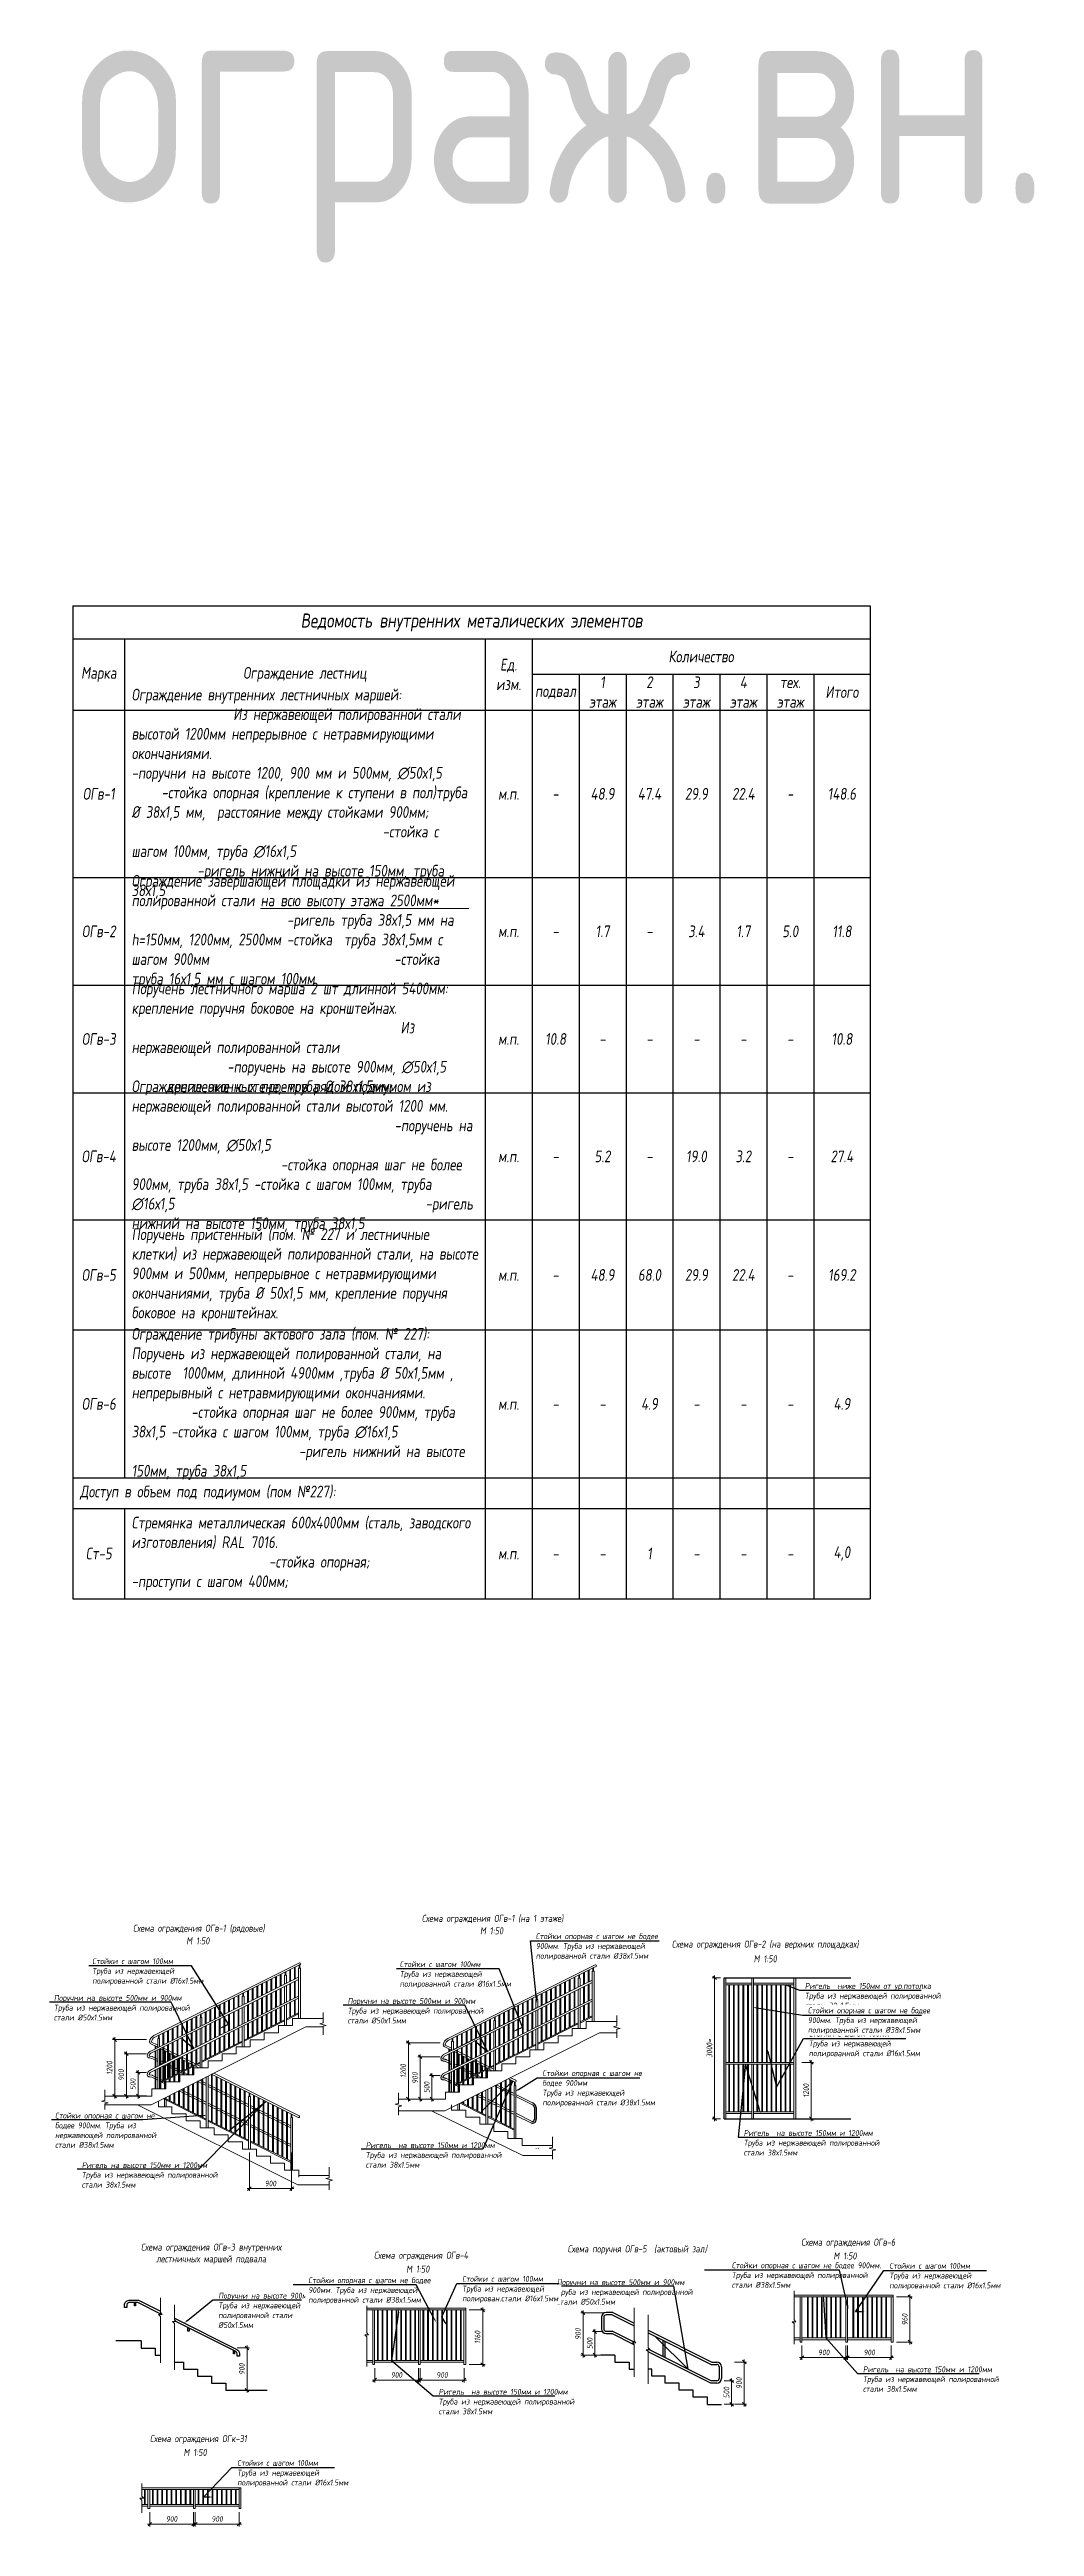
# Model space of a CAD drawing. Header units: millimetres. Extents: x 77165 to 11476408, y -193619 to 1121001.
# Drawn here: x 582373 to 603357, y 350698 to 403446 of the extents above; entities that cross this region are included whole.
import ezdxf
from ezdxf import colors
from ezdxf.entities.mleader import LeaderData, LeaderLine
from ezdxf.enums import TextEntityAlignment as Align
from ezdxf.math import Vec2, Vec3

# ---------------------------------------------------------------- set-up
doc = ezdxf.new("R2010")
doc.units = ezdxf.units.MM
doc.layers.get('Defpoints').update_dxf_attribs({"color": 3})
for name, color, linetype, lineweight in [('Dimensions', 250, 'Continuous', 9), ('АР Текст', 7, 'Continuous', 9), ('АР_Ограждение', 250, 'Continuous', 0), ('АР_Текст', 250, 'Continuous', 5), ('АР_Тонкие', 250, 'Continuous', 5), ('ограждение', 7, 'Continuous', 9), ('План-линии', 250, 'Continuous', 9), ('Тонкая линия', 250, 'Continuous', 18), ('Фасад толстый', 250, 'Continuous', 30), ('Фасад тонкий', 7, 'Continuous', 15)]:
    doc.layers.add(name, color=color, linetype=linetype, lineweight=lineweight)
for name, color, linetype in [('PDF_ограждение', 7, 'Continuous'), ('АР_Эскизы дверей', 7, 'Continuous'), ('Лестницы ограждения', 7, 'Continuous')]:
    doc.layers.add(name, color=color, linetype=linetype)
doc.styles.add('Архитект', font='isocpeur.ttf', dxfattribs={"width": 0.8, "oblique": 8})
doc.styles.add('Архитектурный размер', font='isocpeur.ttf', dxfattribs={"width": 0.8, "oblique": 8})
doc.styles.add('М2', font='CS_Gost2304.shx')
doc.dimstyles.new('Linear-120', dxfattribs={"dimtxt": 120, "dimasz": 75, "dimexe": 50, "dimexo": 75, "dimgap": 50, "dimtad": 1, "dimdec": 0, "dimrnd": 5, "dimzin": 9, "dimtxsty": 'Архитект', "dimblk": 'ARCHTICK', "dimcen": 150, "dimdle": 50, "dimclrd": 256, "dimclre": 256, "dimclrt": 256, "dimadec": 0, "dimazin": 0, "dimtfac": 1, "dimtdec": 0, "dimtmove": 0, "dimatfit": 2, "dimfxl": 1, "dimlwd": -1, "dimlwe": -1, "dimarcsym": 0})

msp = doc.modelspace()

# ---------------------------------------------------------------- texts
at = {"color": 2, "lineweight": 35, "ltscale": 100, "style": 'М2'}
msp.add_text('ограж.вн.', height=4628.173795, dxfattribs=at).set_placement((582875.02851, 400166.81968))
at = {"layer": 'АР Текст', "style": 'Архитект', "oblique": 8, "width": 0.8}
for s, p in [('Схема ограждения ОГв-1 (рядовые)', (585554.88677, 363513.02441)), ('Схема ограждения ОГв-1 (на 1 этаже)', (591812.76676, 363723.36697)), ('Схема ограждения ОГв-2 (на верхних площадках)', (597621.68686, 363174.73896)), ('Схема ограждения ОГк-31', (585544.59096, 352643.13137))]:
    msp.add_text(s, height=150, dxfattribs=at).set_placement(p, align=Align.TOP_CENTER)
for p in [(591792.5707, 363383.76303), (597621.68686, 362783.97715), (590219.52543, 356178.85451, 0)]:
    msp.add_text('М 1:50', height=150, dxfattribs=at).set_placement(p, align=Align.MIDDLE_CENTER)
at = {"layer": 'АР Текст', "char_height": 150, "attachment_point": 2, "style": 'Архитект'}
for s, insert, width in [('\\pxqc;Схема ограждения ОГв-3 {\\C0;внутренних лестничных маршей подвала}', (585817.01754, 356721.86576), 3717.4945755), ('\\pxqc;Схема поручня ОГв-5  (актовый зал{\\Q15;)}', (594892.32178, 356684.47807), 3248.5862331)]:
    msp.add_mtext(s, dxfattribs=dict(at, insert=insert, width=width))

# ---------------------------------------------------------------- blocks, each defined once
blk = doc.blocks.new('*T479')
at = {"layer": 'АР_Текст', "color": 0, "lineweight": -2, "ltscale": 100, "transparency": 16777216}
for p, q in [((0, 0), (16982, 0)), ((0, 0), (0, -18567)), ((16982, 0), (16982, -21142)), ((0, -700), (16982, -700)), ((1100, -700), (1100, -18567)), ((8782, -700), (8782, -13075)), ((9782, -700), (9782, -18567)), ((9782, -1450), (16982, -1450)), ((10782, -1450), (10782, -18567)), ((11782, -1450), (11782, -18567)), ((12782, -1450), (12782, -18567)), ((13782, -1450), (13782, -21142)), ((14782, -1450), (14782, -21142)), ((15782, -1450), (15782, -21142)), ((0, -2217), (11782, -2217)), ((13782, -2217), (14782, -2217)), ((0, -5783), (16982, -5783)), ((0, -8075), (16982, -8075)), ((0, -10367), (16982, -10367)), ((0, -13075), (1100, -13075)), ((8782, -13075), (16982, -13075)), ((0, -15417), (16982, -15417)), ((0, -18567), (16982, -18567)), ((0, -18567), (0, -21142)), ((8782, -18567), (8782, -21142)), ((9782, -18567), (9782, -19217)), ((10782, -18567), (10782, -19217)), ((12782, -18567), (12782, -19217)), ((0, -19217), (12782, -19217)), ((1100, -19217), (1100, -21142)), ((10782, -19217), (10782, -21142)), ((11782, -19217), (11782, -21142)), ((12782, -19217), (16982, -19217)), ((12782, -19217), (12782, -21142)), ((0, -21142), (1100, -21142)), ((1100, -21142), (8782, -21142)), ((8782, -21142), (9782, -21142)), ((9782, -21142), (16982, -21142))]:
    blk.add_line(p, q, dxfattribs=at)
at = {"layer": 'АР_Текст', "color": 0, "linetype": 'ByBlock', "lineweight": -2, "ltscale": 100, "transparency": 16777216}
for p, q in [((11782, -2217), (13782, -2217)), ((14782, -2217), (16982, -2217)), ((1100, -13075), (8782, -13075)), ((8782, -13075), (8782, -18567)), ((11782, -18567), (11782, -19217)), ((9782, -19217), (9782, -21142))]:
    blk.add_line(p, q, dxfattribs=at)
at = {"layer": 'АР_Текст', "color": 0, "ltscale": 100, "transparency": 16777216}
for s, insert, char_height, width, attachment_point, style in [('Ведомость внутренних металических элементов', (8491, -350), 300, 16682.17, 5, 'Архитект'), ('Количество', (13382, -1075), 250, 6900, 5, 'Архитект'), ('Марка', (550, -1458), 250, 800, 5, 'Архитект'), ('Ограждение лестниц', (4941, -1458), 250, 7382.17, 5, 'Архитект'), ('Ед. изм.', (9282, -1458), 250, 700, 5, 'Архитект'), ('1 этаж', (11282, -1833), 250, 700, 5, 'Архитект'), ('2 этаж', (12282, -1833), 250, 700, 5, 'Архитект'), ('3 этаж', (13282, -1833), 250, 700, 5, 'Архитект'), ('4 этаж', (14282, -1833), 250, 700, 5, 'Архитект'), ('тех. этаж', (15282, -1833), 250, 700, 5, 'Архитект'), ('Ограждение внутренних лестничных маршей:                               Из нержавеющей полированной стали высотой 1200мм непрерывное с нетравмирующими окончаниями.                                         -поручни на высоте 1200, 900 мм {\\C256;и 500мм}, ∅50х1,5            -стойка {\\C256;\\c0;опорная (крепление к ступени в пол)труба Ø 38х1,5 мм,  расстояние между стойками 900мм;                                                   -стойка с шагом 100мм, труба ∅16х1,5                                          -ригель нижний на высоте 150мм, труба 38х1,5  \\C2; }', (1250, -4000), 250, 7382.17, 4, 'Архитектурный размер'), ('подвал', (10282, -1833), 250, 900, 5, 'Архитект'), ('Итого', (16382, -1833), 250, 900, 5, 'Архитект'), ('{\\C256;ОГв-1}', (550, -4000), 250, 800, 5, 'Архитектурный размер'), ('м.п.', (9282, -4000), 250, 700, 5, 'Архитектурный размер'), ('-', (10282, -4000), 250, 700, 5, 'Архитектурный размер'), ('48.9', (11282, -4000), 250, 700, 5, 'Архитектурный размер'), ('47.4', (12282, -4000), 250, 700, 5, 'Архитектурный размер'), ('29.9', (13282, -4000), 250, 700, 5, 'Архитектурный размер'), ('22.4', (14282, -4000), 250, 700, 5, 'Архитектурный размер'), ('-', (15282, -4000), 250, 700, 5, 'Архитектурный размер'), ('148.6', (16382, -4000), 250, 900, 5, 'Архитектурный размер'), ('{\\C256;Ограждение завершающей площадки из нержавеющей полированной стали \\Lна всю высоту этажа 2500мм*\\l                                                                                            -ригель труба 38х1,5 мм на h=150мм, 1200мм, 2500мм -стойка  труба 38х1,5мм с шагом 900мм                               -стойка  труба 16х1,5 мм с шагом 100мм                                    \\C1;  }             ', (1250, -6929), 250, 7382.17, 4, 'Архитектурный размер'), ('{\\C256;ОГв-2}', (550, -6929), 250, 800, 5, 'Архитектурный размер'), ('1.7', (11282, -6929), 250, 700, 5, 'Архитектурный размер'), ('3.4', (13282, -6929), 250, 700, 5, 'Архитектурный размер'), ('1.7', (14282, -6929), 250, 700, 5, 'Архитектурный размер'), ('5.0', (15282, -6929), 250, 700, 5, 'Архитектурный размер'), ('11.8', (16382, -6929), 250, 900, 5, 'Архитектурный размер'), ('м.п.', (9282, -6929), 250, 700, 5, 'Архитектурный размер'), ('-', (10282, -6929), 250, 700, 5, 'Архитектурный размер'), ('-', (12282, -6929), 250, 700, 5, 'Архитектурный размер'), ('Поручень лестничного марша 2 шт длинной 5400мм: крепление поручня боковое на кронштейнах.                                                           Из нержавеющей полированной стали                                        -поручень на высоте 900мм, ∅50х1,5            {\\C256;\\c0;крепление к стене, труба Ø 38х1,5мм;                                                                           \\C2; }', (1250, -9221), 250, 7382.17, 4, 'Архитектурный размер'), ('{\\C256;ОГв-3}', (550, -9221), 250, 800, 5, 'Архитектурный размер'), ('м.п.', (9282, -9221), 250, 700, 5, 'Архитектурный размер'), ('10.8', (10282, -9221), 250, 700, 5, 'Архитектурный размер'), ('-', (11282, -9221), 250, 700, 5, 'Архитектурный размер'), ('-', (12282, -9221), 250, 700, 5, 'Архитектурный размер'), ('-', (13282, -9221), 250, 700, 5, 'Архитектурный размер'), ('-', (14282, -9221), 250, 700, 5, 'Архитектурный размер'), ('-', (15282, -9221), 250, 700, 5, 'Архитектурный размер'), ('10.8', (16382, -9221), 250, 900, 5, 'Архитектурный размер'), ('Ограждение оконных проемов рядом подиумом из нержавеющей полированной стали высотой{\\C256;\\c0; 1200 мм.                                                  }-поручень на высоте 1200мм, ∅50х1,5{\\C256;\\c0;                                                            -стойка опорная шаг не более 900мм, труба 38х1,5 -стойка с шагом 100мм, труба ∅16х1,5                                          -ригель нижний на высоте 150мм, труба 38х1,5     }', (1250, -11721), 250, 7382.17, 4, 'Архитектурный размер'), ('{\\C256;ОГв-4}', (550, -11721), 250, 800, 5, 'Архитектурный размер'), ('5.2', (11282, -11721), 250, 700, 5, 'Архитектурный размер'), ('19.0', (13282, -11721), 250, 700, 5, 'Архитектурный размер'), ('3.2', (14282, -11721), 250, 700, 5, 'Архитектурный размер'), ('27.4', (16382, -11721), 250, 900, 5, 'Архитектурный размер'), ('м.п.', (9282, -11721), 250, 700, 5, 'Архитектурный размер'), ('-', (10282, -11721), 250, 700, 5, 'Архитектурный размер'), ('-', (12282, -11721), 250, 700, 5, 'Архитектурный размер'), ('-', (15282, -11721), 250, 700, 5, 'Архитектурный размер'), ('Поручень пристенный (пом. № 227 и лестничные клетки) из нержавеющей полированной стали, на высоте 900мм и 500мм, непрерывное с нетравмирующими окончаниями, труба Ø 50х1,5 мм, крепление поручня боковое на кронштейнах.', (1250, -14246), 250, 7382.17, 4, 'Архитектурный размер'), ('{\\C256;ОГв-5}', (550, -14246), 250, 800, 5, 'Архитектурный размер'), ('м.п.', (9282, -14246), 250, 700, 5, 'Архитектурный размер'), ('48.9', (11282, -14246), 250, 700, 5, 'Архитектурный размер'), ('68.0', (12282, -14246), 250, 700, 5, 'Архитектурный размер'), ('29.9', (13282, -14246), 250, 700, 5, 'Архитектурный размер'), ('22.4', (14282, -14246), 250, 700, 5, 'Архитектурный размер'), ('169.2', (16382, -14246), 250, 900, 5, 'Архитектурный размер'), ('-', (10282, -14246), 250, 700, 5, 'Архитектурный размер'), ('-', (15282, -14246), 250, 700, 5, 'Архитектурный размер'), ('Ограждение трибуны актового зала (пом. № 227):           \\PПоручень из нержавеющей полированной стали, на высоте  1000мм, длинной 4900мм ,труба Ø 50х1,5мм , непрерывный с нетравмирующими окончаниями.                    {\\C256;\\c0;-стойка опорная шаг не более 900мм, труба 38х1,5 -стойка с шагом 100мм, труба ∅16х1,5                                          -ригель нижний на высоте 150мм, труба 38х1,5 }', (1250, -16992), 250, 7382.17, 4, 'Архитектурный размер'), ('{\\C256;ОГв-6}', (550, -16992), 250, 800, 5, 'Архитектурный размер'), ('4.9', (12282, -16992), 250, 700, 5, 'Архитектурный размер'), ('4.9', (16382, -16992), 250, 900, 5, 'Архитектурный размер'), ('м.п.', (9282, -16992), 250, 700, 5, 'Архитектурный размер'), ('-', (10282, -16992), 250, 700, 5, 'Архитектурный размер'), ('-', (11282, -16992), 250, 700, 5, 'Архитектурный размер'), ('-', (13282, -16992), 250, 700, 5, 'Архитектурный размер'), ('-', (14282, -16992), 250, 700, 5, 'Архитектурный размер'), ('-', (15282, -16992), 250, 700, 5, 'Архитектурный размер'), ('Доступ в объем под подиумом (пом №227):', (150, -18892), 250, 8482.17, 4, 'Архитектурный размер'), ('Стремянка металлическая 600х4000мм (сталь, заводского изготовления) RAL 7016.                                                         -стойка {\\C256;опорная};                                                                           {\\C256;\\c0;-проступи с шагом 400мм; } ', (1250, -20179), 250, 7382.17, 4, 'Архитектурный размер'), ('4,0', (16382, -20179), 250, 900, 5, 'Архитектурный размер'), ('{\\C256;Ст-5}', (550, -20179), 250, 800, 5, 'Архитектурный размер'), ('м.п.', (9282, -20179), 250, 700, 5, 'Архитектурный размер'), ('-', (10282, -20179), 250, 700, 5, 'Архитектурный размер'), ('-', (11282, -20179), 250, 700, 5, 'Архитектурный размер'), ('1', (12282, -20179), 250, 700, 5, 'Архитектурный размер'), ('-', (13282, -20179), 250, 700, 5, 'Архитектурный размер'), ('-', (14282, -20179), 250, 700, 5, 'Архитектурный размер'), ('-', (15282, -20179), 250, 700, 5, 'Архитектурный размер')]:
    blk.add_mtext(s, dxfattribs=dict(at, insert=insert, char_height=char_height, width=width, attachment_point=attachment_point, style=style))
blk = doc.blocks.new('_Oblique')
at = {"color": 0, "linetype": 'ByBlock', "lineweight": -2}
blk.add_line((-0.5, -0.5), (0.5, 0.5), dxfattribs=at)
blk = doc.blocks.new('*D529')
at = {"layer": 'Defpoints', "color": 0, "lineweight": 80, "ltscale": 100, "transparency": 16777216}
for p in [(584261, 360365), (584511, 360365, 120), (584511, 359865, 950)]:
    blk.add_point(p, dxfattribs=at)
at = {"layer": 'АР_Ограждение', "ltscale": 100, "transparency": 16777216}
for p, q in [((584436, 360365), (584211, 360365)), ((584261, 359815), (584261, 360415)), ((584436, 359865), (584211, 359865))]:
    blk.add_line(p, q, dxfattribs=at)
at = {"layer": 'АР_Ограждение', "ltscale": 100, "transparency": 16777216, "xscale": 75, "yscale": 75, "zscale": 75}
for p, rotation in [((584261, 360365), 90), ((584261, 359865), 270)]:
    blk.add_blockref('_Oblique', p, dxfattribs=dict(at, rotation=rotation))
at = {"layer": 'АР_Ограждение', "ltscale": 100, "transparency": 16777216, "insert": (584151, 360115), "char_height": 120, "attachment_point": 5, "rotation": 90, "style": 'Архитектурный размер'}
blk.add_mtext('500', dxfattribs=at)
blk = doc.blocks.new('*D520')
at = {"layer": 'Defpoints', "color": 0, "lineweight": 80, "transparency": 16777216}
for p in [(584011, 360765), (584511, 360765, 120), (584511, 359865)]:
    blk.add_point(p, dxfattribs=at)
at = {"layer": 'Dimensions', "transparency": 16777216}
for p, q in [((584011, 359815), (584011, 360815)), ((584436, 360765), (583961, 360765)), ((584436, 359865), (583961, 359865))]:
    blk.add_line(p, q, dxfattribs=at)
at = {"layer": 'Dimensions', "transparency": 16777216, "xscale": 75, "yscale": 75, "zscale": 75}
for p, rotation in [((584011, 360765), 90), ((584011, 359865), 270)]:
    blk.add_blockref('_Oblique', p, dxfattribs=dict(at, rotation=rotation))
at = {"layer": 'Dimensions', "transparency": 16777216, "insert": (583901, 360315), "char_height": 120, "attachment_point": 5, "rotation": 90, "style": 'Архитектурный размер'}
blk.add_mtext('900', dxfattribs=at)
blk = doc.blocks.new('*D530')
at = {"layer": 'Defpoints', "color": 0, "lineweight": 80, "transparency": 16777216}
for p in [(583761, 361065), (584511, 361065, 120), (584511, 359865, 950)]:
    blk.add_point(p, dxfattribs=at)
at = {"layer": 'Dimensions', "transparency": 16777216}
for p, q in [((584436, 361065), (583711, 361065)), ((583761, 359815), (583761, 361115)), ((584436, 359865), (583711, 359865))]:
    blk.add_line(p, q, dxfattribs=at)
at = {"layer": 'Dimensions', "transparency": 16777216, "xscale": 75, "yscale": 75, "zscale": 75}
for p, rotation in [((583761, 361065), 90), ((583761, 359865), 270)]:
    blk.add_blockref('_Oblique', p, dxfattribs=dict(at, rotation=rotation))
at = {"layer": 'Dimensions', "transparency": 16777216, "insert": (583651, 360465), "char_height": 120, "attachment_point": 5, "rotation": 90, "style": 'Архитектурный размер'}
blk.add_mtext('1200', dxfattribs=at)
blk = doc.blocks.new('*D496')
at = {"layer": 'Defpoints', "color": 0, "lineweight": 80, "transparency": 16777216}
for p in [(590519, 360300), (590769, 360300, 120), (590769, 359800, 950)]:
    blk.add_point(p, dxfattribs=at)
at = {"layer": 'Dimensions', "transparency": 16777216}
for p, q in [((590694, 360300), (590469, 360300)), ((590519, 359750), (590519, 360350)), ((590694, 359800), (590469, 359800))]:
    blk.add_line(p, q, dxfattribs=at)
at = {"layer": 'Dimensions', "transparency": 16777216, "xscale": 75, "yscale": 75, "zscale": 75}
for p, rotation in [((590519, 360300), 90), ((590519, 359800), 270)]:
    blk.add_blockref('_Oblique', p, dxfattribs=dict(at, rotation=rotation))
at = {"layer": 'Dimensions', "transparency": 16777216, "insert": (590409, 360050), "char_height": 120, "attachment_point": 5, "rotation": 90, "style": 'Архитектурный размер'}
blk.add_mtext('500', dxfattribs=at)
blk = doc.blocks.new('*D497')
at = {"layer": 'Defpoints', "color": 0, "lineweight": 80, "transparency": 16777216}
for p in [(590269, 360700), (590769, 360700, 120), (590769, 359800)]:
    blk.add_point(p, dxfattribs=at)
at = {"layer": 'Dimensions', "transparency": 16777216}
for p, q in [((590694, 360700), (590219, 360700)), ((590269, 359750), (590269, 360750)), ((590694, 359800), (590219, 359800))]:
    blk.add_line(p, q, dxfattribs=at)
at = {"layer": 'Dimensions', "transparency": 16777216, "xscale": 75, "yscale": 75, "zscale": 75}
for p, rotation in [((590269, 360700), 90), ((590269, 359800), 270)]:
    blk.add_blockref('_Oblique', p, dxfattribs=dict(at, rotation=rotation))
at = {"layer": 'Dimensions', "transparency": 16777216, "insert": (590159, 360250), "char_height": 120, "attachment_point": 5, "rotation": 90, "style": 'Архитектурный размер'}
blk.add_mtext('900', dxfattribs=at)
blk = doc.blocks.new('*D498')
at = {"layer": 'Defpoints', "color": 0, "lineweight": 80, "transparency": 16777216}
for p in [(590019, 361000), (590769, 361000, 120), (590769, 359800, 950)]:
    blk.add_point(p, dxfattribs=at)
at = {"layer": 'Dimensions', "transparency": 16777216}
for p, q in [((590694, 361000), (589969, 361000)), ((590019, 359750), (590019, 361050)), ((590694, 359800), (589969, 359800))]:
    blk.add_line(p, q, dxfattribs=at)
at = {"layer": 'Dimensions', "transparency": 16777216, "xscale": 75, "yscale": 75, "zscale": 75}
for p, rotation in [((590019, 361000), 90), ((590019, 359800), 270)]:
    blk.add_blockref('_Oblique', p, dxfattribs=dict(at, rotation=rotation))
at = {"layer": 'Dimensions', "transparency": 16777216, "insert": (589909, 360400), "char_height": 120, "attachment_point": 5, "rotation": 90, "style": 'Архитектурный размер'}
blk.add_mtext('1200', dxfattribs=at)
blk = doc.blocks.new('*D519')
at = {"layer": 'Defpoints', "color": 0, "lineweight": 80, "transparency": 16777216}
for p in [(598323, 360581, 120), (598602, 360581), (598323, 359381, 950)]:
    blk.add_point(p, dxfattribs=at)
at = {"layer": 'Dimensions', "transparency": 16777216}
for p, q in [((598398, 360581), (598652, 360581)), ((598602, 359331), (598602, 360631)), ((598398, 359381), (598652, 359381))]:
    blk.add_line(p, q, dxfattribs=at)
at = {"layer": 'Dimensions', "transparency": 16777216, "xscale": 75, "yscale": 75, "zscale": 75}
for p, rotation in [((598602, 360581), 90), ((598602, 359381), 270)]:
    blk.add_blockref('_Oblique', p, dxfattribs=dict(at, rotation=rotation))
at = {"layer": 'Dimensions', "transparency": 16777216, "insert": (598492, 359981), "char_height": 120, "attachment_point": 5, "rotation": 90, "style": 'Архитектурный размер'}
blk.add_mtext('1200', dxfattribs=at)
blk = doc.blocks.new('*D528')
at = {"layer": 'Defpoints', "color": 0, "lineweight": 80, "transparency": 16777216}
for p in [(586631, 358736), (587531, 358736), (587531, 357892)]:
    blk.add_point(p, dxfattribs=at)
at = {"layer": 'Dimensions', "transparency": 16777216}
for p, q in [((586631, 358661), (586631, 357842)), ((587531, 358661), (587531, 357842)), ((586581, 357892), (587581, 357892))]:
    blk.add_line(p, q, dxfattribs=at)
at = {"layer": 'Dimensions', "transparency": 16777216, "xscale": 75, "yscale": 75, "zscale": 75, "rotation": 180}
blk.add_blockref('_Oblique', (586631, 357892), dxfattribs=at)
at = {"layer": 'Dimensions', "transparency": 16777216, "xscale": 75, "yscale": 75, "zscale": 75}
blk.add_blockref('_Oblique', (587531, 357892), dxfattribs=at)
at = {"layer": 'Dimensions', "transparency": 16777216, "insert": (587081, 358002), "char_height": 120, "attachment_point": 5, "style": 'Архитектурный размер'}
blk.add_mtext('900', dxfattribs=at)
blk = doc.blocks.new('*D527')
at = {"layer": 'Defpoints', "color": 0, "lineweight": 80, "transparency": 16777216}
for p in [(596542, 362381), (596743, 362381, -950), (596743, 359381, -950)]:
    blk.add_point(p, dxfattribs=at)
at = {"layer": 'Dimensions', "transparency": 16777216}
for p, q in [((596542, 359331), (596542, 362431)), ((596668, 362381), (596492, 362381)), ((596668, 359381), (596492, 359381))]:
    blk.add_line(p, q, dxfattribs=at)
at = {"layer": 'Dimensions', "transparency": 16777216, "xscale": 75, "yscale": 75, "zscale": 75}
for p, rotation in [((596542, 362381), 90), ((596542, 359381), 270)]:
    blk.add_blockref('_Oblique', p, dxfattribs=dict(at, rotation=rotation))
at = {"layer": 'Dimensions', "transparency": 16777216, "insert": (596432, 360881), "char_height": 120, "attachment_point": 5, "rotation": 90, "style": 'Архитектурный размер'}
blk.add_mtext('3000*', dxfattribs=at)
blk = doc.blocks.new('*D522')
at = {"layer": 'Defpoints', "color": 0, "lineweight": 80, "transparency": 16777216}
for p in [(585479, 351079, 0), (586411, 351079, 0), (586411, 350748, 0)]:
    blk.add_point(p, dxfattribs=at)
at = {"layer": 'Dimensions', "transparency": 16777216}
for p, q in [((585479, 351004, 0), (585479, 350698, 0)), ((586411, 351004, 0), (586411, 350698, 0)), ((585429, 350748, 0), (586461, 350748, 0))]:
    blk.add_line(p, q, dxfattribs=at)
at = {"layer": 'Dimensions', "transparency": 16777216, "xscale": 75, "yscale": 75, "zscale": 75, "rotation": 180}
blk.add_blockref('_Oblique', (585479, 350748, 0), dxfattribs=at)
at = {"layer": 'Dimensions', "transparency": 16777216, "xscale": 75, "yscale": 75, "zscale": 75}
blk.add_blockref('_Oblique', (586411, 350748, 0), dxfattribs=at)
at = {"layer": 'Dimensions', "transparency": 16777216, "insert": (585945, 350858, 0), "char_height": 120, "attachment_point": 5, "style": 'Архитектурный размер'}
blk.add_mtext('900', dxfattribs=at)
blk = doc.blocks.new('*D492')
at = {"layer": 'Defpoints', "color": 0, "lineweight": 80, "transparency": 16777216}
for p in [(584509, 351079, 0), (585441, 351079, 0), (585441, 350748, 0)]:
    blk.add_point(p, dxfattribs=at)
at = {"layer": 'Dimensions', "transparency": 16777216}
for p, q in [((584509, 351004, 0), (584509, 350698, 0)), ((585441, 351004, 0), (585441, 350698, 0)), ((584459, 350748, 0), (585491, 350748, 0))]:
    blk.add_line(p, q, dxfattribs=at)
at = {"layer": 'Dimensions', "transparency": 16777216, "xscale": 75, "yscale": 75, "zscale": 75, "rotation": 180}
blk.add_blockref('_Oblique', (584509, 350748, 0), dxfattribs=at)
at = {"layer": 'Dimensions', "transparency": 16777216, "xscale": 75, "yscale": 75, "zscale": 75}
blk.add_blockref('_Oblique', (585441, 350748, 0), dxfattribs=at)
at = {"layer": 'Dimensions', "transparency": 16777216, "insert": (584975, 350858, 0), "char_height": 120, "attachment_point": 5, "style": 'Архитектурный размер'}
blk.add_mtext('900', dxfattribs=at)
blk = doc.blocks.new('*D488')
at = {"layer": 'Defpoints', "color": 0, "lineweight": 80, "transparency": 16777216}
for p in [(596671, 353800), (596671, 353300), (596904, 353300)]:
    blk.add_point(p, dxfattribs=at)
at = {"layer": 'Dimensions', "transparency": 16777216}
for p, q in [((596746, 353800), (596954, 353800)), ((596904, 353850), (596904, 353250)), ((596746, 353300), (596954, 353300))]:
    blk.add_line(p, q, dxfattribs=at)
at = {"layer": 'Dimensions', "transparency": 16777216, "xscale": 75, "yscale": 75, "zscale": 75}
for p, rotation in [((596904, 353800), 90), ((596904, 353300), 270)]:
    blk.add_blockref('_Oblique', p, dxfattribs=dict(at, rotation=rotation))
at = {"layer": 'Dimensions', "transparency": 16777216, "insert": (596794, 353550), "char_height": 120, "attachment_point": 5, "rotation": 90, "style": 'Архитектурный размер'}
blk.add_mtext('500', dxfattribs=at)
blk = doc.blocks.new('*D489')
at = {"layer": 'Defpoints', "color": 0, "lineweight": 80, "transparency": 16777216}
for p in [(596891, 354200), (596891, 353300), (597174, 353300)]:
    blk.add_point(p, dxfattribs=at)
at = {"layer": 'Dimensions', "transparency": 16777216}
for p, q in [((596966, 354200), (597224, 354200)), ((597174, 354250), (597174, 353250)), ((596966, 353300), (597224, 353300))]:
    blk.add_line(p, q, dxfattribs=at)
at = {"layer": 'Dimensions', "transparency": 16777216, "xscale": 75, "yscale": 75, "zscale": 75}
for p, rotation in [((597174, 354200), 90), ((597174, 353300), 270)]:
    blk.add_blockref('_Oblique', p, dxfattribs=dict(at, rotation=rotation))
at = {"layer": 'Dimensions', "transparency": 16777216, "insert": (597064, 353750), "char_height": 120, "attachment_point": 5, "rotation": 90, "style": 'Архитектурный размер'}
blk.add_mtext('900', dxfattribs=at)
blk = doc.blocks.new('*D490')
at = {"layer": 'Defpoints', "color": 0, "lineweight": 80, "transparency": 16777216}
for p in [(593991, 354848), (594241, 354848, 120), (594241, 354348, 950)]:
    blk.add_point(p, dxfattribs=at)
at = {"layer": 'Dimensions', "transparency": 16777216}
for p, q in [((594166, 354848), (593941, 354848)), ((593991, 354298), (593991, 354898)), ((594166, 354348), (593941, 354348))]:
    blk.add_line(p, q, dxfattribs=at)
at = {"layer": 'Dimensions', "transparency": 16777216, "xscale": 75, "yscale": 75, "zscale": 75}
for p, rotation in [((593991, 354848), 90), ((593991, 354348), 270)]:
    blk.add_blockref('_Oblique', p, dxfattribs=dict(at, rotation=rotation))
at = {"layer": 'Dimensions', "transparency": 16777216, "insert": (593881, 354598), "char_height": 120, "attachment_point": 5, "rotation": 90, "style": 'Архитектурный размер'}
blk.add_mtext('500', dxfattribs=at)
blk = doc.blocks.new('*D491')
at = {"layer": 'Defpoints', "color": 0, "lineweight": 80, "transparency": 16777216}
for p in [(593741, 355248), (594241, 355248, 120), (594241, 354348)]:
    blk.add_point(p, dxfattribs=at)
at = {"layer": 'Dimensions', "transparency": 16777216}
for p, q in [((594166, 355248), (593691, 355248)), ((593741, 354298), (593741, 355298)), ((594166, 354348), (593691, 354348))]:
    blk.add_line(p, q, dxfattribs=at)
at = {"layer": 'Dimensions', "transparency": 16777216, "xscale": 75, "yscale": 75, "zscale": 75}
for p, rotation in [((593741, 355248), 90), ((593741, 354348), 270)]:
    blk.add_blockref('_Oblique', p, dxfattribs=dict(at, rotation=rotation))
at = {"layer": 'Dimensions', "transparency": 16777216, "insert": (593631, 354798), "char_height": 120, "attachment_point": 5, "rotation": 90, "style": 'Архитектурный размер'}
blk.add_mtext('900', dxfattribs=at)
blk = doc.blocks.new('*D540')
at = {"layer": 'Defpoints', "color": 0, "lineweight": 80, "transparency": 16777216}
for p in [(586295, 354500), (586295, 353600), (586580, 353600)]:
    blk.add_point(p, dxfattribs=at)
at = {"layer": 'Dimensions', "transparency": 16777216}
for p, q in [((586370, 354500), (586630, 354500)), ((586580, 354550), (586580, 353550)), ((586370, 353600), (586630, 353600))]:
    blk.add_line(p, q, dxfattribs=at)
at = {"layer": 'Dimensions', "transparency": 16777216, "xscale": 75, "yscale": 75, "zscale": 75}
for p, rotation in [((586580, 354500), 90), ((586580, 353600), 270)]:
    blk.add_blockref('_Oblique', p, dxfattribs=dict(at, rotation=rotation))
at = {"layer": 'Dimensions', "transparency": 16777216, "insert": (586470, 354050), "char_height": 120, "attachment_point": 5, "rotation": 90, "style": 'Архитектурный размер'}
blk.add_mtext('900', dxfattribs=at)
blk = doc.blocks.new('*D542')
at = {"layer": 'Defpoints', "color": 0, "lineweight": 80, "transparency": 16777216}
for p in [(599373, 354626, 0), (600305, 354626, 0), (600305, 354294, 0)]:
    blk.add_point(p, dxfattribs=at)
at = {"layer": 'Dimensions', "transparency": 16777216}
for p, q in [((599373, 354551, 0), (599373, 354244, 0)), ((600305, 354551, 0), (600305, 354244, 0)), ((599323, 354294, 0), (600355, 354294, 0))]:
    blk.add_line(p, q, dxfattribs=at)
at = {"layer": 'Dimensions', "transparency": 16777216, "xscale": 75, "yscale": 75, "zscale": 75, "rotation": 180}
blk.add_blockref('_Oblique', (599373, 354294, 0), dxfattribs=at)
at = {"layer": 'Dimensions', "transparency": 16777216, "xscale": 75, "yscale": 75, "zscale": 75}
blk.add_blockref('_Oblique', (600305, 354294, 0), dxfattribs=at)
at = {"layer": 'Dimensions', "transparency": 16777216, "insert": (599839, 354404, 0), "char_height": 120, "attachment_point": 5, "style": 'Архитектурный размер'}
blk.add_mtext('900', dxfattribs=at)
blk = doc.blocks.new('*D541')
at = {"layer": 'Defpoints', "color": 0, "lineweight": 80, "transparency": 16777216}
for p in [(598403, 354626, 0), (599335, 354626, 0), (599335, 354294)]:
    blk.add_point(p, dxfattribs=at)
at = {"layer": 'Dimensions', "transparency": 16777216}
for p, q in [((598403, 354551), (598403, 354244)), ((599335, 354551), (599335, 354244)), ((598353, 354294), (599385, 354294))]:
    blk.add_line(p, q, dxfattribs=at)
at = {"layer": 'Dimensions', "transparency": 16777216, "xscale": 75, "yscale": 75, "zscale": 75, "rotation": 180}
blk.add_blockref('_Oblique', (598403, 354294), dxfattribs=at)
at = {"layer": 'Dimensions', "transparency": 16777216, "xscale": 75, "yscale": 75, "zscale": 75}
blk.add_blockref('_Oblique', (599335, 354294), dxfattribs=at)
at = {"layer": 'Dimensions', "transparency": 16777216, "insert": (598869, 354404), "char_height": 120, "attachment_point": 5, "style": 'Архитектурный размер'}
blk.add_mtext('900', dxfattribs=at)
blk = doc.blocks.new('*D543')
at = {"layer": 'Defpoints', "color": 0, "lineweight": 80, "transparency": 16777216}
for p in [(600343, 355588, 0), (600343, 354626, 0), (600703, 354626, 0)]:
    blk.add_point(p, dxfattribs=at)
at = {"layer": 'Dimensions', "transparency": 16777216}
for p, q in [((600418, 355588, 0), (600753, 355588, 0)), ((600703, 355638, 0), (600703, 354576, 0)), ((600418, 354626, 0), (600753, 354626, 0))]:
    blk.add_line(p, q, dxfattribs=at)
at = {"layer": 'Dimensions', "transparency": 16777216, "xscale": 75, "yscale": 75, "zscale": 75}
for p, rotation in [((600703, 355588, 0), 90), ((600703, 354626, 0), 270)]:
    blk.add_blockref('_Oblique', p, dxfattribs=dict(at, rotation=rotation))
at = {"layer": 'Dimensions', "transparency": 16777216, "insert": (600593, 355107, 0), "char_height": 120, "attachment_point": 5, "rotation": 90, "style": 'Архитектурный размер'}
blk.add_mtext('960', dxfattribs=at)
blk = doc.blocks.new('*D545')
at = {"layer": 'Defpoints', "color": 0, "lineweight": 80, "transparency": 16777216}
for p in [(590271, 354147, 0), (591203, 354147, 0), (591203, 353815, 0)]:
    blk.add_point(p, dxfattribs=at)
at = {"layer": 'Dimensions', "transparency": 16777216}
for p, q in [((590271, 354072, 0), (590271, 353765, 0)), ((591203, 354072, 0), (591203, 353765, 0)), ((590221, 353815, 0), (591253, 353815, 0))]:
    blk.add_line(p, q, dxfattribs=at)
at = {"layer": 'Dimensions', "transparency": 16777216, "xscale": 75, "yscale": 75, "zscale": 75, "rotation": 180}
blk.add_blockref('_Oblique', (590271, 353815, 0), dxfattribs=at)
at = {"layer": 'Dimensions', "transparency": 16777216, "xscale": 75, "yscale": 75, "zscale": 75}
blk.add_blockref('_Oblique', (591203, 353815, 0), dxfattribs=at)
at = {"layer": 'Dimensions', "transparency": 16777216, "insert": (590737, 353925, 0), "char_height": 120, "attachment_point": 5, "style": 'Архитектурный размер'}
blk.add_mtext('900', dxfattribs=at)
blk = doc.blocks.new('*D544')
at = {"layer": 'Defpoints', "color": 0, "lineweight": 80, "transparency": 16777216}
for p in [(589301, 354147, 0), (590233, 354147, 0), (590233, 353815)]:
    blk.add_point(p, dxfattribs=at)
at = {"layer": 'Dimensions', "transparency": 16777216}
for p, q in [((589301, 354072), (589301, 353765)), ((590233, 354072), (590233, 353765)), ((589251, 353815), (590283, 353815))]:
    blk.add_line(p, q, dxfattribs=at)
at = {"layer": 'Dimensions', "transparency": 16777216, "xscale": 75, "yscale": 75, "zscale": 75, "rotation": 180}
blk.add_blockref('_Oblique', (589301, 353815), dxfattribs=at)
at = {"layer": 'Dimensions', "transparency": 16777216, "xscale": 75, "yscale": 75, "zscale": 75}
blk.add_blockref('_Oblique', (590233, 353815), dxfattribs=at)
at = {"layer": 'Dimensions', "transparency": 16777216, "insert": (589767, 353925), "char_height": 120, "attachment_point": 5, "style": 'Архитектурный размер'}
blk.add_mtext('900', dxfattribs=at)
blk = doc.blocks.new('*D546')
at = {"layer": 'Defpoints', "color": 0, "lineweight": 80, "transparency": 16777216}
for p in [(591241, 355309, 0), (591241, 354147, 0), (591601, 354147, 0)]:
    blk.add_point(p, dxfattribs=at)
at = {"layer": 'Dimensions', "transparency": 16777216}
for p, q in [((591316, 355309, 0), (591651, 355309, 0)), ((591601, 355359, 0), (591601, 354097, 0)), ((591316, 354147, 0), (591651, 354147, 0))]:
    blk.add_line(p, q, dxfattribs=at)
at = {"layer": 'Dimensions', "transparency": 16777216, "xscale": 75, "yscale": 75, "zscale": 75}
for p, rotation in [((591601, 355309, 0), 90), ((591601, 354147, 0), 270)]:
    blk.add_blockref('_Oblique', p, dxfattribs=dict(at, rotation=rotation))
at = {"layer": 'Dimensions', "transparency": 16777216, "insert": (591491, 354728, 0), "char_height": 120, "attachment_point": 5, "rotation": 90, "style": 'Архитектурный размер'}
blk.add_mtext('1160', dxfattribs=at)

# ---------------------------------------------------------------- dimensions: what is measured, and where the dimension line sits
at = {"layer": 'Dimensions'}
for base, p1, p2, text, override, picture, middle in [((596542.27555, 362380.81444), (596743.21958, 359380.81444, -950), (596743.21958, 362380.81444, -950), '3000*', {"dimtxsty": 'Архитектурный размер', "dimblk1": 'Oblique', "dimblk2": 'Oblique', "dimsah": 1, "dimclrt": 256}, '*D527', (596432.27555, 360880.81444)), ((597174.17007, 353300.37088), (596891.1747, 354199.97778), (596891.1747, 353300.37088), '900', {"dimtxsty": 'Архитектурный размер', "dimblk1": 'Oblique', "dimblk2": 'Oblique', "dimsah": 1}, '*D489', (597064.17007, 353750.17433)), ((596904.46148, 353300.37088), (596671.46611, 353799.97778), (596671.46611, 353300.37088), '500', {"dimtxsty": 'Архитектурный размер', "dimblk1": 'Oblique', "dimblk2": 'Oblique', "dimsah": 1, "dimclrt": 256}, '*D488', (596794.46148, 353550.17433))]:
    dim = msp.add_linear_dim(base=base, p1=p1, p2=p2, angle=90, text=text, dimstyle='Linear-120', override=override, dxfattribs=at)
    dim.commit()
    dim.dimension.update_dxf_attribs({"geometry": picture, "text_midpoint": middle})
for base, p1, p2, picture, middle in [((583760.91061, 361064.54867, -950), (584510.91061, 359864.54867), (584510.91061, 361064.54867, -829.67991), '*D530', (583650.91061, 360464.54867, -950)), ((584010.91061, 360764.54867, -950), (584510.91061, 359864.54867, -950), (584510.91061, 360764.54867, -829.67991), '*D520', (583900.91061, 360314.54867, -950)), ((590018.79059, 361000.35957, -950), (590768.79059, 359800.35957), (590768.79059, 361000.35957, -829.67991), '*D498', (589908.79059, 360400.35957, -950)), ((590268.79059, 360700.35957, -950), (590768.79059, 359800.35957, -950), (590768.79059, 360700.35957, -829.67991), '*D497', (590158.79059, 360250.35957, -950)), ((590518.79059, 360300.35957, -950), (590768.79059, 359800.35957), (590768.79059, 360300.35957, -829.67991), '*D496', (590408.79059, 360050.35957, -950)), ((598601.75469, 360580.81444, -1070.32009), (598323.21958, 359380.81444, -120.32009), (598323.21958, 360580.81444, -950), '*D519', (598491.75469, 359980.81444, -1070.32009)), ((593741.2788, 355248.36313, -950), (594241.2788, 354348.36313, -950), (594241.2788, 355248.36313, -829.67991), '*D491', (593631.2788, 354798.36313, -950)), ((593991.2788, 354848.36313, -950), (594241.2788, 354348.36313), (594241.2788, 354848.36313, -829.67991), '*D490', (593881.2788, 354598.36313, -950))]:
    dim = msp.add_linear_dim(base=base, p1=p1, p2=p2, angle=90, dimstyle='Linear-120', override={"dimtxsty": 'Архитектурный размер', "dimblk1": 'Oblique', "dimblk2": 'Oblique', "dimsah": 1, "dimclrt": 256}, dxfattribs=at)
    dim.commit()
    dim.dimension.update_dxf_attribs({"geometry": picture, "text_midpoint": middle})
for base, p1, p2, picture, middle in [((599334.90075, 354294.11038), (598402.89518, 354625.52822, 0), (599334.90075, 354625.55035, 0), '*D541', (598868.89797, 354404.11038)), ((600304.9011, 354294.11038, 0), (599372.89552, 354625.52822, 0), (600304.9011, 354625.53822, 0), '*D542', (599838.89831, 354404.11038, 0)), ((590232.87527, 353815.36238), (589300.8697, 354146.78021, 0), (590232.87527, 354146.80235, 0), '*D544', (589766.87248, 353925.36238)), ((591202.87561, 353815.36238, 0), (590270.87004, 354146.78021, 0), (591202.87561, 354146.78849, 0), '*D545', (590736.87283, 353925.36238, 0))]:
    dim = msp.add_linear_dim(base=base, p1=p1, p2=p2, text='900', dimstyle='Linear-120', override={"dimtxsty": 'Архитектурный размер', "dimblk1": 'Oblique', "dimblk2": 'Oblique', "dimsah": 1, "dimclrt": 256}, dxfattribs=at)
    dim.commit()
    dim.dimension.update_dxf_attribs({"geometry": picture, "text_midpoint": middle})
at = {"layer": 'АР_Ограждение', "ltscale": 100}
dim = msp.add_linear_dim(base=(584260.91061, 360364.54867, -950), p1=(584510.91061, 359864.54867), p2=(584510.91061, 360364.54867, -829.67991), angle=90, dimstyle='Linear-120', override={"dimtxsty": 'Архитектурный размер', "dimblk1": 'Oblique', "dimblk2": 'Oblique', "dimsah": 1, "dimclrt": 256}, dxfattribs=at)
dim.commit()
dim.dimension.update_dxf_attribs({"geometry": '*D529', "text_midpoint": (584150.91061, 360114.54867, -950)})

# ---------------------------------------------------------------- linework, layer by layer
at = {"layer": 'АР_Ограждение', "ltscale": 100}
for p, q in [((584597.17102, 361152.60309), (587697.41358, 362702.72437)), ((584617.98677, 361118.28961), (587699.03699, 362658.81472)), ((587189.01619, 362403.80432), (587189.01619, 362148.52568)), ((587209.01619, 362158.52568), (587209.01619, 362413.80432)), ((587289.01619, 362453.80432), (587289.01619, 362198.52568)), ((587289.01619, 362453.80432), (587289.01619, 362198.52568)), ((587309.01619, 362208.52568), (587309.01619, 362463.80432)), ((587489.01619, 362553.80432), (587489.01619, 362298.52568)), ((587509.01619, 362308.52568), (587509.01619, 362563.80432)), ((587589.01619, 362603.80432), (587589.01619, 362348.52568)), ((587609.01619, 362358.52568), (587609.01619, 362613.80432)), ((590855.05101, 361088.41399), (593995.73024, 362658.75361)), ((590875.86676, 361054.10051), (593997.35365, 362614.84395)), ((593546.89618, 362389.61522), (593546.89618, 362134.33658)), ((593566.89618, 362144.33658), (593566.89618, 362399.61522)), ((593746.89618, 362489.61522), (593746.89618, 362234.33658)), ((593766.89618, 362244.33658), (593766.89618, 362499.61522)), ((593846.89618, 362539.61522), (593846.89618, 362284.33658)), ((593866.89618, 362294.33658), (593866.89618, 362549.61522)), ((586109.01619, 361608.52568), (586109.01619, 361863.80432)), ((586189.01619, 361903.80432), (586189.01619, 361648.52568)), ((586209.01619, 361658.52568), (586209.01619, 361913.80432)), ((586289.01619, 361953.80432), (586289.01619, 361698.52568)), ((586309.01619, 361708.52568), (586309.01619, 361963.80432)), ((586389.01619, 362003.80432), (586389.01619, 361748.52568)), ((586389.01619, 362003.80432), (586389.01619, 361748.52568)), ((586409.01619, 361758.52568), (586409.01619, 362013.80432)), ((586589.01619, 362103.80432), (586589.01619, 361848.52568)), ((586609.01619, 361858.52568), (586609.01619, 362113.80432)), ((586689.01619, 362153.80432), (586689.01619, 361898.52568)), ((586709.01619, 361908.52568), (586709.01619, 362163.80432)), ((586709.01619, 361508.52568), (586709.01619, 361863.80432)), ((586789.01619, 362203.80432), (586789.01619, 361948.52568)), ((586789.01619, 361903.80432), (586789.01619, 361548.52568)), ((586809.01619, 361958.52568), (586809.01619, 362213.80432)), ((586809.01619, 361558.52568), (586809.01619, 361913.80432)), ((586889.01619, 362253.80432), (586889.01619, 361998.52568)), ((586889.01619, 361953.80432), (586889.01619, 361598.52568)), ((586909.01619, 362008.52568), (586909.01619, 362263.80432)), ((586909.01619, 361608.52568), (586909.01619, 361963.80432)), ((586989.01619, 362303.80432), (586989.01619, 362048.52568)), ((586989.01619, 362003.80432), (586989.01619, 361648.52568)), ((587009.01619, 362058.52568), (587009.01619, 362313.80432)), ((587009.01619, 361658.52568), (587009.01619, 362013.80432)), ((587089.01619, 362353.80432), (587089.01619, 362098.52568)), ((587089.01619, 362053.80432), (587089.01619, 361698.52568)), ((587109.01619, 362108.52568), (587109.01619, 362363.80432)), ((587109.01619, 361708.52568), (587109.01619, 362063.80432)), ((587189.01619, 362103.80432), (587189.01619, 361748.52568)), ((587209.01619, 361758.52568), (587209.01619, 362113.80432)), ((587289.01619, 362153.80432), (587289.01619, 361798.52568)), ((587289.01619, 362153.80432), (587289.01619, 361798.52568)), ((587309.01619, 361808.52568), (587309.01619, 362163.80432)), ((587489.01619, 362253.80432), (587489.01619, 361898.52568)), ((587509.01619, 361908.52568), (587509.01619, 362263.80432)), ((587509.01619, 361550.60772), (587509.01619, 361863.80432)), ((587589.01619, 362303.80432), (587589.01619, 361948.52568)), ((587589.01619, 361903.80432), (587589.01619, 361590.60772)), ((587609.01619, 361958.52568), (587609.01619, 362313.80432)), ((587609.01619, 361600.60772), (587609.01619, 361913.80432)), ((592546.89618, 361889.61522), (592546.89618, 361634.33658)), ((592846.89618, 362039.61522), (592846.89618, 361784.33658)), ((592866.89618, 361794.33658), (592866.89618, 362049.61522)), ((592946.89618, 362089.61522), (592946.89618, 361834.33658)), ((592966.89618, 361844.33658), (592966.89618, 362099.61522)), ((593046.89618, 362139.61522), (593046.89618, 361884.33658)), ((593066.89618, 361894.33658), (593066.89618, 362149.61522)), ((593146.89618, 362189.61522), (593146.89618, 361934.33658)), ((593146.89618, 361889.61522), (593146.89618, 361534.33658)), ((593166.89618, 361944.33658), (593166.89618, 362199.61522)), ((593166.89618, 361544.33658), (593166.89618, 361899.61522)), ((593246.89618, 362239.61522), (593246.89618, 361984.33658)), ((593246.89618, 361939.84938), (593246.89618, 361584.33658)), ((593266.89618, 361994.33658), (593266.89618, 362249.61522)), ((593266.89618, 361594.33658), (593266.89618, 361949.61522)), ((593346.89618, 362289.61522), (593346.89618, 362034.33658)), ((593346.89618, 361989.61522), (593346.89618, 361634.33658)), ((593366.89618, 362044.33658), (593366.89618, 362299.61522)), ((593366.89618, 361644.33658), (593366.89618, 361999.61522)), ((593446.89618, 362339.61522), (593446.89618, 362084.33658)), ((593446.89618, 362039.61522), (593446.89618, 361684.33658)), ((593466.89618, 362094.33658), (593466.89618, 362349.61522)), ((593466.89618, 361694.33658), (593466.89618, 362049.61522)), ((593546.89618, 362089.61522), (593546.89618, 361734.33658)), ((593566.89618, 361744.33658), (593566.89618, 362099.61522)), ((593746.89618, 362189.61522), (593746.89618, 361834.33658)), ((593766.89618, 361844.33658), (593766.89618, 362199.61522)), ((593846.89618, 362239.61522), (593846.89618, 361884.33658)), ((593936.83379, 362329.30539), (593866.89618, 362294.33658)), ((593866.89618, 361894.33658), (593866.89618, 362249.61522)), ((585089.01619, 361353.80432), (585089.01619, 361098.52568)), ((585109.01619, 361108.52568), (585109.01619, 361363.80432)), ((585189.01619, 361403.80432), (585189.01619, 361148.52568)), ((585209.01619, 361158.52568), (585209.01619, 361413.80432)), ((585289.01619, 361453.80432), (585289.01619, 361198.52568)), ((585309.01619, 361208.52568), (585309.01619, 361463.80432)), ((585389.01619, 361503.80432), (585389.01619, 361248.52568)), ((585409.01619, 361258.52568), (585409.01619, 361513.80432)), ((585489.01619, 361553.80432), (585489.01619, 361298.52568)), ((585489.01619, 361553.80432), (585489.01619, 361298.52568)), ((585509.01619, 361308.52568), (585509.01619, 361563.80432)), ((585689.01619, 361653.80432), (585689.01619, 361398.52568)), ((585689.01619, 361353.80432), (585689.01619, 360998.52568)), ((585709.01619, 361408.52568), (585709.01619, 361663.80432)), ((585709.01619, 361008.52568), (585709.01619, 361363.80432)), ((585789.01619, 361703.80432), (585789.01619, 361448.52568)), ((585789.01619, 361403.80432), (585789.01619, 361048.52568)), ((585809.01619, 361458.52568), (585809.01619, 361713.80432)), ((585809.01619, 361058.52568), (585809.01619, 361413.80432)), ((585889.01619, 361753.80432), (585889.01619, 361498.52568)), ((585889.01619, 361453.80432), (585889.01619, 361098.52568)), ((585909.01619, 361508.52568), (585909.01619, 361763.80432)), ((585909.01619, 361108.52568), (585909.01619, 361478.74973)), ((585989.01619, 361803.80432), (585989.01619, 361548.52568)), ((585989.01619, 361503.80432), (585989.01619, 361148.52568)), ((586009.01619, 361558.52568), (586009.01619, 361813.80432)), ((586009.01619, 361158.52568), (586009.01619, 361513.80432)), ((586089.01619, 361853.80432), (586089.01619, 361598.52568)), ((586089.01619, 361554.03848), (586089.01619, 361198.52568)), ((586109.01619, 361208.52568), (586109.01619, 361563.80432)), ((586189.01619, 361603.80432), (586189.01619, 361248.52568)), ((586209.01619, 361258.52568), (586209.01619, 361613.80432)), ((586289.01619, 361653.80432), (586289.01619, 361298.52568)), ((586309.01619, 361308.52568), (586309.01619, 361663.80432)), ((586389.01619, 361703.80432), (586389.01619, 361348.52568)), ((586389.01619, 361703.80432), (586389.01619, 361348.52568)), ((586409.01619, 361358.52568), (586409.01619, 361713.80432)), ((586589.01619, 361803.80432), (586589.01619, 361448.52568)), ((586589.01619, 361403.80432), (586589.01619, 361090.60772)), ((586609.01619, 361458.52568), (586609.01619, 361813.80432)), ((586609.01619, 361100.60772), (586609.01619, 361413.80432)), ((586689.01619, 361853.80432), (586689.01619, 361498.52568)), ((586689.01619, 361453.80432), (586689.01619, 361140.60772)), ((586709.01619, 361150.60772), (586709.01619, 361463.80432)), ((586789.01619, 361503.80432), (586789.01619, 361190.60772)), ((586809.01619, 361200.60772), (586809.01619, 361513.80432)), ((586889.01619, 361553.80432), (586889.01619, 361240.60772)), ((586909.01619, 361250.60772), (586909.01619, 361563.80432)), ((586989.01619, 361603.80432), (586989.01619, 361290.60772)), ((587009.01619, 361300.60772), (587009.01619, 361613.80432)), ((587089.01619, 361653.80432), (587089.01619, 361340.60772)), ((587109.01619, 361350.60772), (587109.01619, 361663.80432)), ((587189.01619, 361703.80432), (587189.01619, 361390.60772)), ((587209.01619, 361400.60772), (587209.01619, 361713.80432)), ((587289.01619, 361753.80432), (587289.01619, 361440.60772)), ((587289.01619, 361753.80432), (587289.01619, 361440.60772)), ((587309.01619, 361450.60772), (587309.01619, 361763.80432)), ((587489.01619, 361853.80432), (587489.01619, 361540.60772)), ((591446.89618, 361339.61522), (591446.89618, 361084.33658)), ((591466.89618, 361094.33658), (591466.89618, 361349.61522)), ((591546.89618, 361389.61522), (591546.89618, 361134.33658)), ((591566.89618, 361144.33658), (591566.89618, 361399.61522)), ((591646.89618, 361439.61522), (591646.89618, 361184.33658)), ((591666.89618, 361194.33658), (591666.89618, 361449.61522)), ((591746.89618, 361489.61522), (591746.89618, 361234.33658)), ((591746.89618, 361489.61522), (591746.89618, 361234.33658)), ((591766.89618, 361244.33658), (591766.89618, 361499.61522)), ((591946.89618, 361589.61522), (591946.89618, 361334.33658)), ((591966.89618, 361344.33658), (591966.89618, 361599.61522)), ((592046.89618, 361639.61522), (592046.89618, 361384.33658)), ((592046.89618, 361339.61522), (592046.89618, 360984.33658)), ((592066.89618, 361394.33658), (592066.89618, 361649.61522)), ((592066.89618, 360994.33658), (592066.89618, 361349.61522)), ((592146.89618, 361689.61522), (592146.89618, 361434.33658)), ((592146.89618, 361389.61522), (592146.89618, 361034.33658)), ((592166.89618, 361444.33658), (592166.89618, 361699.61522)), ((592166.89618, 361044.33658), (592166.89618, 361414.56063)), ((592246.89618, 361739.61522), (592246.89618, 361484.33658)), ((592246.89618, 361439.61522), (592246.89618, 361084.33658)), ((592266.89618, 361494.33658), (592266.89618, 361749.61522)), ((592266.89618, 361094.33658), (592266.89618, 361449.61522)), ((592346.89618, 361789.61522), (592346.89618, 361534.33658)), ((592346.89618, 361489.84938), (592346.89618, 361134.33658)), ((592366.89618, 361544.33658), (592366.89618, 361799.61522)), ((592366.89618, 361144.33658), (592366.89618, 361499.61522)), ((592446.89618, 361839.61522), (592446.89618, 361584.33658)), ((592446.89618, 361539.61522), (592446.89618, 361184.33658)), ((592466.89618, 361594.33658), (592466.89618, 361849.61522)), ((592466.89618, 361194.33658), (592466.89618, 361549.61522)), ((592546.89618, 361589.61522), (592546.89618, 361234.33658)), ((592566.89618, 361244.33658), (592566.89618, 361599.61522)), ((592646.89618, 361639.61522), (592646.89618, 361284.33658)), ((592736.83379, 361729.30539), (592666.89618, 361694.33658)), ((592846.89618, 361739.61522), (592846.89618, 361384.33658)), ((592846.89618, 361339.61522), (592846.89618, 361026.41862)), ((592866.89618, 361394.33658), (592866.89618, 361749.61522)), ((592866.89618, 361036.41862), (592866.89618, 361349.61522)), ((592946.89618, 361789.61522), (592946.89618, 361434.33658)), ((592946.89618, 361389.61522), (592946.89618, 361076.41862)), ((592966.89618, 361444.33658), (592966.89618, 361799.61522)), ((592966.89618, 361086.41862), (592966.89618, 361399.61522)), ((593046.89618, 361839.61522), (593046.89618, 361484.33658)), ((593046.89618, 361439.61522), (593046.89618, 361126.41862)), ((593066.89618, 361494.33658), (593066.89618, 361849.61522)), ((593066.89618, 361136.41862), (593066.89618, 361449.61522)), ((593146.89618, 361489.61522), (593146.89618, 361176.41862)), ((593166.89618, 361186.41862), (593166.89618, 361499.61522)), ((593246.89618, 361539.61522), (593246.89618, 361226.41862)), ((593266.89618, 361236.41862), (593266.89618, 361549.61522)), ((593346.89618, 361589.61522), (593346.89618, 361276.41862)), ((593366.89618, 361286.41862), (593366.89618, 361599.61522)), ((593446.89618, 361639.61522), (593446.89618, 361326.41862)), ((593466.89618, 361336.41862), (593466.89618, 361649.61522)), ((593546.89618, 361689.61522), (593546.89618, 361376.41862)), ((593566.89618, 361386.41862), (593566.89618, 361699.61522)), ((593746.89618, 361789.61522), (593746.89618, 361476.41862)), ((593766.89618, 361486.41862), (593766.89618, 361799.61522)), ((593846.89618, 361839.61522), (593846.89618, 361526.41862)), ((593866.89618, 361536.41862), (593866.89618, 361849.61522)), ((584678.95381, 360902.64305), (584519.39617, 360982.42187)), ((584678.95381, 360947.36441), (584532.33545, 361020.67358)), ((584621.01458, 360864.52487), (584621.01458, 360931.61266)), ((584621.01458, 360464.52487), (584621.01458, 360819.80351)), ((584641.01458, 360921.61266), (584641.01458, 360874.52487)), ((584641.01458, 360829.80351), (584641.01458, 360474.52487)), ((584732.82373, 360920.42945), (584719.12017, 360927.28122)), ((584721.01458, 360514.52487), (584721.01458, 360869.80351)), ((584789.01619, 360847.61185), (584732.82373, 360875.70809)), ((584741.01458, 360871.61266), (584741.01458, 360524.52487)), ((584789.01619, 360892.33321), (584777.54509, 360898.06877)), ((584789.01619, 361203.80432), (584789.01619, 360948.52568)), ((584789.01619, 360903.80432), (584789.01619, 360547.61185)), ((584809.01619, 360958.52568), (584809.01619, 361213.80432)), ((584809.01619, 360558.52568), (584809.01619, 360913.80432)), ((584889.01619, 360842.33321), (584809.01619, 360882.33321)), ((584889.01619, 360797.61185), (584809.01619, 360837.61185)), ((584821.01458, 360564.52487), (584821.01458, 360831.61266)), ((584841.01458, 360821.61266), (584841.01458, 360574.52487)), ((584889.01619, 361253.80432), (584889.01619, 360998.52568)), ((584889.01619, 360953.80432), (584889.01619, 360598.52568)), ((584909.01619, 361008.52568), (584909.01619, 361263.80432)), ((584909.01619, 360608.52568), (584909.01619, 360963.80432)), ((584989.01619, 360792.33321), (584909.01619, 360832.33321)), ((584989.01619, 361303.80432), (584989.01619, 361048.52568)), ((584989.01619, 361003.80432), (584989.01619, 360648.52568)), ((585009.01619, 361058.52568), (585009.01619, 361313.80432)), ((585009.01619, 360658.52568), (585009.01619, 361013.80432)), ((585089.01619, 361053.80432), (585089.01619, 360697.61185)), ((585109.01619, 360708.52568), (585109.01619, 361063.80432)), ((585189.01619, 361103.80432), (585189.01619, 360748.52568)), ((585209.01619, 360758.52568), (585209.01619, 361113.80432)), ((585289.01619, 361153.80432), (585289.01619, 360798.52568)), ((585309.01619, 360808.52568), (585309.01619, 361163.80432)), ((585389.01619, 361203.80432), (585389.01619, 360848.52568)), ((585389.01619, 360803.80432), (585389.01619, 360490.60772)), ((585409.01619, 360858.52568), (585409.01619, 361213.80432)), ((585409.01619, 360500.60772), (585409.01619, 360813.80432)), ((585489.01619, 361253.80432), (585489.01619, 360898.52568)), ((585489.01619, 361253.80432), (585489.01619, 360898.52568)), ((585489.01619, 360853.80432), (585489.01619, 360540.60772)), ((585489.01619, 360853.80432), (585489.01619, 360540.60772)), ((585509.01619, 360908.52568), (585509.01619, 361263.80432)), ((585509.01619, 360550.60772), (585509.01619, 360863.80432)), ((585689.01619, 360953.80432), (585689.01619, 360640.60772)), ((585709.01619, 360650.60772), (585709.01619, 360963.80432)), ((585789.01619, 361003.80432), (585789.01619, 360690.60772)), ((585809.01619, 360700.60772), (585809.01619, 361013.80432)), ((585889.01619, 361053.80432), (585889.01619, 360740.60772)), ((585909.01619, 360750.60772), (585909.01619, 361063.80432)), ((585989.01619, 361103.80432), (585989.01619, 360790.60772)), ((586009.01619, 360800.60772), (586009.01619, 361113.80432)), ((586089.01619, 361153.80432), (586089.01619, 360840.60772)), ((586109.01619, 360850.60772), (586109.01619, 361163.80432)), ((586189.01619, 361203.80432), (586189.01619, 360890.60772)), ((586209.01619, 360900.60772), (586209.01619, 361213.80432)), ((586289.01619, 361253.80432), (586289.01619, 360940.60772)), ((586309.01619, 360950.60772), (586309.01619, 361263.80432)), ((586389.01619, 361303.80432), (586389.01619, 360990.60772)), ((586389.01619, 361303.80432), (586389.01619, 360990.60772)), ((586409.01619, 361000.60772), (586409.01619, 361313.80432)), ((590936.83379, 360838.45395), (590777.27615, 360918.23277)), ((590936.83379, 360883.17531), (590790.21544, 360956.48448)), ((590878.89457, 360800.33577), (590878.89457, 360867.42356)), ((590898.89457, 360857.42356), (590898.89457, 360810.33577)), ((590990.70371, 360856.24035), (590977.00016, 360863.09212)), ((590978.89457, 360450.33577), (590978.89457, 360805.61441)), ((591046.89618, 360783.42275), (590990.70371, 360811.51899)), ((590998.89457, 360807.42356), (590998.89457, 360460.33577)), ((591046.89618, 360828.14411), (591035.42507, 360833.87967)), ((591046.89618, 361139.61522), (591046.89618, 360884.33658)), ((591046.89618, 360839.61522), (591046.89618, 360483.42275)), ((591066.89618, 360894.33658), (591066.89618, 361149.61522)), ((591066.89618, 360494.33658), (591066.89618, 360849.61522)), ((591146.89618, 360778.14411), (591066.89618, 360818.14411)), ((591146.89618, 361189.61522), (591146.89618, 360934.33658)), ((591146.89618, 360889.61522), (591146.89618, 360534.33658)), ((591166.89618, 360944.33658), (591166.89618, 361199.61522)), ((591166.89618, 360544.33658), (591166.89618, 360899.61522)), ((591246.89618, 361239.61522), (591246.89618, 360984.33658)), ((591246.89618, 360939.61522), (591246.89618, 360584.33658)), ((591266.89618, 360994.33658), (591266.89618, 361249.61522)), ((591266.89618, 360594.33658), (591266.89618, 360949.61522)), ((591346.89618, 361289.61522), (591346.89618, 361034.33658)), ((591346.89618, 360989.61522), (591346.89618, 360633.42275)), ((591366.89618, 361044.33658), (591366.89618, 361299.61522)), ((591366.89618, 360644.33658), (591366.89618, 360999.61522)), ((591446.89618, 361039.61522), (591446.89618, 360684.33658)), ((591466.89618, 360694.33658), (591466.89618, 361049.61522)), ((591546.89618, 361089.61522), (591546.89618, 360734.33658)), ((591566.89618, 360744.33658), (591566.89618, 361099.61522)), ((591646.89618, 361139.61522), (591646.89618, 360784.33658)), ((591666.89618, 360794.33658), (591666.89618, 361149.61522)), ((591746.89618, 361189.61522), (591746.89618, 360834.33658)), ((591746.89618, 361189.61522), (591746.89618, 360834.33658)), ((591766.89618, 360844.33658), (591766.89618, 361199.61522)), ((591946.89618, 361289.61522), (591946.89618, 360934.33658)), ((591946.89618, 360889.61522), (591946.89618, 360576.41862)), ((591966.89618, 360944.33658), (591966.89618, 361299.61522)), ((591966.89618, 360586.41862), (591966.89618, 360899.61522)), ((592046.89618, 360939.61522), (592046.89618, 360626.41862)), ((592066.89618, 360636.41862), (592066.89618, 360949.61522)), ((592146.89618, 360989.61522), (592146.89618, 360676.41862)), ((592166.89618, 360686.41862), (592166.89618, 360999.61522)), ((592246.89618, 361039.61522), (592246.89618, 360726.41862)), ((592266.89618, 360736.41862), (592266.89618, 361049.61522)), ((592346.89618, 361089.61522), (592346.89618, 360776.41862)), ((592366.89618, 360786.41862), (592366.89618, 361099.61522)), ((592446.89618, 361139.61522), (592446.89618, 360826.41862)), ((592466.89618, 360836.41862), (592466.89618, 361149.61522)), ((592546.89618, 361189.61522), (592546.89618, 360876.41862)), ((592566.89618, 360886.41862), (592566.89618, 361199.61522)), ((592646.89618, 361239.61522), (592646.89618, 360926.41862)), ((592666.89618, 360936.41862), (592666.89618, 361249.61522)), ((584510.91061, 360314.37095), (584551.07697, 360309.25762)), ((584510.91061, 360274.37095), (584551.07697, 360266.58146)), ((584568.96542, 360702.3586), (584621.01458, 360676.33402)), ((584568.96542, 360302.3586), (584621.01458, 360276.33402)), ((584621.01458, 360014.25497), (584621.01458, 360419.80351)), ((584641.01458, 360429.80351), (584641.01458, 360014.25497)), ((584721.01458, 360156.60691), (584721.01458, 360469.80351)), ((584741.01458, 360479.80351), (584741.01458, 360166.60691)), ((584789.01619, 360503.80432), (584789.01619, 360190.60772)), ((584809.01619, 360200.60772), (584809.01619, 360513.80432)), ((584821.01458, 360206.60691), (584821.01458, 360519.80351)), ((584841.01458, 360529.80351), (584841.01458, 360216.60691)), ((584889.01619, 360553.80432), (584889.01619, 360240.60772)), ((584989.01619, 360747.61185), (584909.01619, 360787.61185)), ((584909.01619, 360250.60772), (584909.01619, 360563.80432)), ((584921.01458, 360614.52487), (584921.01458, 360781.61266)), ((584921.01458, 360256.60691), (584921.01458, 360569.80351)), ((584941.01458, 360771.61266), (584941.01458, 360624.52487)), ((584941.01458, 360579.80351), (584941.01458, 360266.60691)), ((584989.01619, 360603.80432), (584989.01619, 360290.60772)), ((585089.01619, 360742.33321), (585009.01619, 360782.33321)), ((585089.01619, 360697.61185), (585009.01619, 360737.61185)), ((585009.01619, 360300.60772), (585009.01619, 360613.80432)), ((585021.01458, 360664.52487), (585021.01458, 360731.61266)), ((585021.01458, 360306.60691), (585021.01458, 360619.80351)), ((585021.01458, 360164.25497), (585021.01458, 360284.24623)), ((585041.01458, 360721.61266), (585041.01458, 360674.52487)), ((585041.01458, 360629.80351), (585041.01458, 360316.60691)), ((585041.01458, 360294.24623), (585041.01458, 360164.25497)), ((585089.01619, 360653.80432), (585089.01619, 360340.60772)), ((585132.82373, 360720.42945), (585109.01619, 360732.33321)), ((585109.01619, 360350.60772), (585109.01619, 360663.80432)), ((585121.01458, 360356.60691), (585121.01458, 360669.80351)), ((585121.01458, 360164.25497), (585121.01458, 360334.24623)), ((585189.01619, 360647.61185), (585132.82373, 360675.70809)), ((585141.01458, 360671.61266), (585141.01458, 360366.60691)), ((585141.01458, 360344.24623), (585141.01458, 360164.25497)), ((585189.01619, 360692.33321), (585177.54509, 360698.06877)), ((585189.01619, 360703.80432), (585189.01619, 360390.60772)), ((585209.01619, 360400.60772), (585209.01619, 360713.80432)), ((585289.01619, 360642.33321), (585209.01619, 360682.33321)), ((585289.01619, 360597.61185), (585209.01619, 360637.61185)), ((585221.01458, 360406.60691), (585221.01458, 360631.61266)), ((585221.01458, 360314.25497), (585221.01458, 360384.24623)), ((585241.01458, 360621.61266), (585241.01458, 360416.60691)), ((585241.01458, 360394.24623), (585241.01458, 360314.25497)), ((585289.01619, 360753.80432), (585289.01619, 360440.60772)), ((585309.01619, 360450.60772), (585309.01619, 360763.80432)), ((585389.01619, 360592.33321), (585309.01619, 360632.33321)), ((585389.01619, 360547.61185), (585309.01619, 360587.61185)), ((585321.01458, 360456.60691), (585321.01458, 360581.61266)), ((585321.01458, 360314.25497), (585321.01458, 360434.24623)), ((585341.01458, 360571.61266), (585341.01458, 360466.60691)), ((585341.01458, 360444.24623), (585341.01458, 360314.25497)), ((585489.01619, 360542.33321), (585409.01619, 360582.33321)), ((585446.02033, 360519.10979), (585409.01619, 360537.61185)), ((585421.01458, 360506.60691), (585421.01458, 360531.61266)), ((585421.01458, 360314.25497), (585421.01458, 360484.24623)), ((585441.01458, 360521.61266), (585441.01458, 360516.60691)), ((585441.01458, 360494.24623), (585441.01458, 360314.25497)), ((585555.72997, 360464.25497), (585468.38101, 360507.92945)), ((585578.95427, 360497.36417), (585513.10237, 360530.29013)), ((585521.01458, 360464.25497), (585521.01458, 360481.61266)), ((585541.01458, 360471.61266), (585541.01458, 360464.25497)), ((585645.17269, 360464.25497), (585619.12064, 360477.28099)), ((585821.01458, 359318.41606), (585821.01458, 360325.84596)), ((587666.73152, 359410.01631), (585826.75418, 360328.74286)), ((585841.01458, 360321.61266), (585841.01458, 359308.41606)), ((587690.47057, 359442.86814), (585871.26537, 360351.20862)), ((585921.01458, 359268.41606), (585921.01458, 360281.61266)), ((590826.84541, 360638.1695), (590878.89457, 360612.14492)), ((590878.89457, 360400.33577), (590878.89457, 360755.61441)), ((590878.89457, 359950.06587), (590878.89457, 360355.61441)), ((590898.89457, 360765.61441), (590898.89457, 360410.33577)), ((590898.89457, 360365.61441), (590898.89457, 359950.06587)), ((590978.89457, 360092.41781), (590978.89457, 360405.61441)), ((590998.89457, 360415.61441), (590998.89457, 360102.41781)), ((591046.89618, 360439.61522), (591046.89618, 360126.41862)), ((591146.89618, 360733.42275), (591066.89618, 360773.42275)), ((591066.89618, 360136.41862), (591066.89618, 360449.61522)), ((591078.89457, 360500.33577), (591078.89457, 360767.42356)), ((591078.89457, 360142.41781), (591078.89457, 360455.61441)), ((591098.89457, 360757.42356), (591098.89457, 360510.33577)), ((591098.89457, 360465.61441), (591098.89457, 360152.41781)), ((591146.89618, 360489.61522), (591146.89618, 360176.41862)), ((591246.89618, 360728.14411), (591166.89618, 360768.14411)), ((591246.89618, 360683.42275), (591166.89618, 360723.42275)), ((591166.89618, 360186.41862), (591166.89618, 360499.61522)), ((591178.89457, 360550.33577), (591178.89457, 360717.42356)), ((591178.89457, 360192.41781), (591178.89457, 360505.61441)), ((591198.89457, 360707.42356), (591198.89457, 360560.33577)), ((591198.89457, 360515.61441), (591198.89457, 360202.41781)), ((591246.89618, 360539.61522), (591246.89618, 360226.41862)), ((591346.89618, 360678.14411), (591266.89618, 360718.14411)), ((591346.89618, 360633.42275), (591266.89618, 360673.42275)), ((591266.89618, 360236.41862), (591266.89618, 360549.61522)), ((591278.89457, 360600.33577), (591278.89457, 360667.42356)), ((591278.89457, 360242.41781), (591278.89457, 360555.61441)), ((591298.89457, 360657.42356), (591298.89457, 360610.33577)), ((591298.89457, 360565.61441), (591298.89457, 360252.41781)), ((591346.89618, 360589.61522), (591346.89618, 360276.41862)), ((591390.70371, 360656.24035), (591366.89618, 360668.14411)), ((591366.89618, 360286.41862), (591366.89618, 360599.61522)), ((591378.89457, 360292.41781), (591378.89457, 360605.61441)), ((591446.89618, 360583.42275), (591390.70371, 360611.51899)), ((591398.89457, 360607.42356), (591398.89457, 360302.41781)), ((591398.89457, 360280.05713), (591398.89457, 360100.06587)), ((591446.89618, 360628.14411), (591435.42507, 360633.87967)), ((591446.89618, 360639.61522), (591446.89618, 360326.41862)), ((591466.89618, 360336.41862), (591466.89618, 360649.61522)), ((591546.89618, 360578.14411), (591466.89618, 360618.14411)), ((591546.89618, 360533.42275), (591466.89618, 360573.42275)), ((591478.89457, 360342.41781), (591478.89457, 360567.42356)), ((591478.89457, 360250.06587), (591478.89457, 360320.05713)), ((591498.89457, 360557.42356), (591498.89457, 360352.41781)), ((591498.89457, 360330.05713), (591498.89457, 360250.06587)), ((591546.89618, 360689.61522), (591546.89618, 360376.41862)), ((591566.89618, 360386.41862), (591566.89618, 360699.61522)), ((591646.89618, 360528.14411), (591566.89618, 360568.14411)), ((591646.89618, 360483.42275), (591566.89618, 360523.42275)), ((591578.89457, 360392.41781), (591578.89457, 360517.42356)), ((591578.89457, 360250.06587), (591578.89457, 360370.05713)), ((591598.89457, 360507.42356), (591598.89457, 360402.41781)), ((591598.89457, 360380.05713), (591598.89457, 360250.06587)), ((591646.89618, 360739.61522), (591646.89618, 360426.41862)), ((591666.89618, 360436.41862), (591666.89618, 360749.61522)), ((591746.89618, 360478.14411), (591666.89618, 360518.14411)), ((591703.90031, 360454.92069), (591666.89618, 360473.42275)), ((591678.89457, 360442.41781), (591678.89457, 360467.42356)), ((591678.89457, 360250.06587), (591678.89457, 360420.05713)), ((591698.89457, 360457.42356), (591698.89457, 360452.41781)), ((591698.89457, 360430.05713), (591698.89457, 360250.06587)), ((591813.60995, 360400.06587), (591726.26099, 360443.74035)), ((591746.89618, 360789.61522), (591746.89618, 360476.41862)), ((591746.89618, 360789.61522), (591746.89618, 360476.41862)), ((591766.89618, 360486.41862), (591766.89618, 360799.61522)), ((591836.83426, 360433.17507), (591770.98235, 360466.10103)), ((591778.89457, 360400.06587), (591778.89457, 360417.42356)), ((591798.89457, 360407.42356), (591798.89457, 360400.06587)), ((591903.05267, 360400.06587), (591877.00063, 360413.09189)), ((584549.03747, 359864.54867), (583549.03747, 359864.54867, -829.67991)), ((584721.01458, 360014.25497), (584721.01458, 360134.24623)), ((584741.01458, 360144.24623), (584741.01458, 360014.25497)), ((584821.01458, 360014.25497), (584821.01458, 360184.24623)), ((584841.01458, 360194.24623), (584841.01458, 360014.25497)), ((584921.01458, 360164.25497), (584921.01458, 360234.24623)), ((584921.01458, 359768.41606), (584921.01458, 359871.59638)), ((584941.01458, 360244.24623), (584941.01458, 360164.25497)), ((584941.01458, 359881.69081), (584941.01458, 359758.41606)), ((584941.01458, 359881.69081), (584941.01458, 359758.41606)), ((585021.01458, 359718.41606), (585021.01458, 359922.06855)), ((585041.01458, 359932.16299), (585041.01458, 359708.41606)), ((585121.01458, 359668.41606), (585121.01458, 359972.54073)), ((585141.01458, 359982.63516), (585141.01458, 359658.41606)), ((585221.01458, 359618.41606), (585221.01458, 360023.0129)), ((585241.01458, 360033.10734), (585241.01458, 359608.41606)), ((585321.01458, 359568.41606), (585321.01458, 360073.48508)), ((585341.01458, 360083.57951), (585341.01458, 359558.41606)), ((585421.01458, 359518.41606), (585421.01458, 360123.95725)), ((585441.01458, 360134.05169), (585441.01458, 359508.41606)), ((585521.01458, 359468.41606), (585521.01458, 360174.42943)), ((585541.01458, 360184.52387), (585541.01458, 359458.41606)), ((585621.01458, 359418.41606), (585621.01458, 360224.90161)), ((585641.01458, 360234.99604), (585641.01458, 359408.41606)), ((585751.07697, 360111.30282), (585821.01458, 360076.33402)), ((585941.01458, 360271.61266), (585941.01458, 359258.41606)), ((586021.01458, 359218.41606), (586021.01458, 360231.61266)), ((586041.01458, 360221.61266), (586041.01458, 359208.41606)), ((586121.01458, 359168.41606), (586121.01458, 360181.61266)), ((586141.01458, 360171.61266), (586141.01458, 359158.41606)), ((586221.01458, 359118.41606), (586221.01458, 360131.61266)), ((586241.01458, 360121.61266), (586241.01458, 359108.41606)), ((586241.01458, 359866.33402), (586321.01458, 359826.33402)), ((586321.01458, 359068.41606), (586321.01458, 360081.61266)), ((586341.01458, 360071.61266), (586341.01458, 359058.41606)), ((586421.01458, 359018.41606), (586421.01458, 360031.61266)), ((586441.01458, 360021.61266), (586441.01458, 359008.41606)), ((586521.01458, 358968.41606), (586521.01458, 359981.61266)), ((586541.01458, 359971.61266), (586541.01458, 358958.41606)), ((586721.01458, 358876.97515), (586721.01458, 359881.61266)), ((586741.01458, 359871.61266), (586741.01458, 358866.97515)), ((586741.01458, 359871.61266), (586741.01458, 358866.97515)), ((586821.01458, 358826.97515), (586821.01458, 359831.61266)), ((586841.01458, 359821.61266), (586841.01458, 358816.97515)), ((586921.01458, 358776.97515), (586921.01458, 359781.61266)), ((586941.01458, 359771.61266), (586941.01458, 358766.97515)), ((590806.91745, 359800.35957), (589806.91745, 359800.35957, -829.67991)), ((590826.84541, 360238.1695), (590878.89457, 360212.14492)), ((590978.89457, 359950.06587), (590978.89457, 360070.05713)), ((590998.89457, 360080.05713), (590998.89457, 359950.06587)), ((591078.89457, 359950.06587), (591078.89457, 360120.05713)), ((591098.89457, 360130.05713), (591098.89457, 359950.06587)), ((591178.89457, 360100.06587), (591178.89457, 360170.05713)), ((591198.89457, 360180.05713), (591198.89457, 360100.06587)), ((591198.89457, 359752.53638), (591198.89457, 359694.22696)), ((591198.89457, 359752.53638), (591198.89457, 359694.22696)), ((591278.89457, 360100.06587), (591278.89457, 360220.05713)), ((591278.89457, 359654.22696), (591278.89457, 359792.91412)), ((591298.89457, 360230.05713), (591298.89457, 360100.06587)), ((591298.89457, 359803.00856), (591298.89457, 359644.22696)), ((591378.89457, 360100.06587), (591378.89457, 360270.05713)), ((591378.89457, 359604.22696), (591378.89457, 359843.3863)), ((591398.89457, 359853.48073), (591398.89457, 359594.22696)), ((591478.89457, 359554.22696), (591478.89457, 359893.85847)), ((591498.89457, 359903.95291), (591498.89457, 359544.22696)), ((591578.89457, 359504.22696), (591578.89457, 359944.33065)), ((591598.89457, 359954.42508), (591598.89457, 359494.22696)), ((591778.89457, 359404.22696), (591778.89457, 360045.275)), ((591798.89457, 360055.36944), (591798.89457, 359394.22696)), ((591878.89457, 359354.22696), (591878.89457, 360095.74718)), ((591898.89457, 360105.84161), (591898.89457, 359344.22696)), ((591978.89457, 359304.22696), (591978.89457, 360146.21935)), ((591998.89457, 360156.31379), (591998.89457, 359294.22696)), ((591998.89457, 360052.14492), (592078.89457, 360012.14492)), ((592078.89457, 359254.22696), (592078.89457, 360196.69153)), ((592098.89457, 360206.78596), (592098.89457, 359244.22696)), ((592098.89457, 360206.78596), (592098.89457, 359244.22696)), ((592296.27216, 360159.72564), (592150.28041, 360232.72151)), ((592178.89457, 359204.22696), (592178.89457, 360217.42356)), ((592307.65597, 360198.7551), (592194.7916, 360255.18728)), ((592198.89457, 360207.42356), (592198.89457, 359194.22696)), ((592659.06105, 359722.06168), (592308.95696, 359897.11372)), ((592308.95696, 359852.39236), (592649.3006, 359682.22054)), ((585751.07697, 359711.30282), (585821.01458, 359676.33402)), ((586241.01458, 359466.33402), (586321.01458, 359426.33402)), ((586651.07697, 359661.30282), (586721.01458, 359626.33402)), ((586651.07697, 359661.30282), (586721.01458, 359626.33402)), ((586651.07697, 359261.30282), (586721.01458, 359226.33402)), ((586651.07697, 359261.30282), (586721.01458, 359226.33402)), ((587021.01458, 358726.97515), (587021.01458, 359731.61266)), ((587041.01458, 359721.61266), (587041.01458, 358716.97515)), ((587121.01458, 358676.97515), (587121.01458, 359681.61266)), ((587141.01458, 359671.61266), (587141.01458, 358666.97515)), ((587221.01458, 358626.97515), (587221.01458, 359631.61266)), ((587241.01458, 359621.61266), (587241.01458, 358616.97515)), ((587321.01458, 358576.97515), (587321.01458, 359581.61266)), ((587341.01458, 359571.61266), (587341.01458, 358566.97515)), ((587421.01458, 358526.97515), (587421.01458, 359531.61266)), ((587441.01458, 359521.61266), (587441.01458, 358516.97515)), ((591178.89457, 359704.22696), (591178.89457, 359742.44195)), ((591998.89457, 359652.14492), (592078.89457, 359612.14492)), ((592308.95693, 359497.11374), (592657.40853, 359322.88794)), ((592308.95694, 359452.39237), (592639.51999, 359287.11085)), ((592533.12549, 359693.69047), (592533.12552, 359693.69047))]:
    msp.add_line(p, q, dxfattribs=at)
for points in [[(587678.95381, 362393.49449), (584543.96271, 360825.99894)], [(587678.95381, 362348.77313), (584529.68431, 360774.13838)], [(587678.95381, 361948.77313), (584529.68431, 360374.13838)], [(587678.95381, 361993.49449), (584543.96271, 360425.99894)], [(593936.83388, 362329.30543), (590768.79059, 360745.28378)], [(593936.83406, 361929.30552), (590768.79059, 360345.28378)], [(593936.8339, 362284.58408), (590787.5643, 360709.94928)], [(593936.83408, 361884.58417), (590787.5643, 360309.94928)], [(593936.83388, 362329.30543), (590977.00016, 360849.38857)], [(587378.95381, 361485.57653), (586519.12017, 361055.65971)], [(587378.95381, 361463.21585), (586519.12017, 361033.29903)], [(587678.95381, 361635.57653), (587419.12017, 361505.65971)], [(587678.95381, 361613.21585), (587419.12017, 361483.29903)], [(593636.83379, 361421.38743), (592777.00016, 360991.47061)], [(593636.83379, 361399.02675), (592777.00016, 360969.10993)], [(593936.83379, 361571.38743), (593677.00016, 361441.47061)], [(593936.83379, 361549.02675), (593677.00016, 361419.10993)], [(584719.12017, 360913.57767), (584719.12017, 361087.47308), (584678.95381, 361087.47308), (584678.95381, 360893.49449)], [(584678.95381, 360848.77313), (584678.95381, 360493.49449)], [(584719.12017, 360513.57767), (584719.12017, 360868.85631)], [(586478.95381, 361035.57653), (585619.12017, 360605.65971)], [(586478.95381, 361013.21585), (585619.12017, 360583.29903)], [(590977.00016, 360849.38857), (590977.00016, 361023.28398), (590936.83379, 361023.28398), (590936.83379, 360829.30539)], [(590977.00016, 360449.38857), (590977.00016, 360804.66721)], [(592736.83379, 360971.38743), (591877.00016, 360541.47061)], [(592736.83379, 360949.02675), (591877.00016, 360519.10993)], [(584551.07697, 360666.58146), (584621.01458, 360631.61266)], [(584641.01458, 360666.33402), (584678.95381, 360647.36441)], [(584641.01458, 360621.61266), (584678.95381, 360602.64305)], [(584678.95381, 360448.77313), (584678.95381, 360014.25497)], [(584719.12017, 360627.28122), (584721.01458, 360626.33402)], [(585578.95381, 360585.57653), (584719.12017, 360155.65971)], [(584719.12017, 360582.55986), (584721.01458, 360581.61266)], [(585578.95381, 360563.21585), (584719.12017, 360133.29903)], [(584719.12017, 360014.25497), (584719.12017, 360468.85631)], [(584741.01458, 360616.33402), (584789.01619, 360592.33321)], [(584741.01458, 360571.61266), (584789.01619, 360547.61185)], [(584809.01619, 360582.33321), (584821.01458, 360576.33402)], [(584841.01458, 360521.61266), (584889.01619, 360497.61185)], [(584877.54509, 360548.06877), (584889.01619, 360542.33321)], [(584909.01619, 360532.33321), (584921.01458, 360526.33402)], [(584909.01619, 360487.61185), (584921.01458, 360481.61266)], [(584941.01458, 360516.33402), (584989.01619, 360492.33321)], [(584941.01458, 360471.61266), (584989.01619, 360447.61185)], [(585009.01619, 360482.33321), (585021.01458, 360476.33402)], [(585009.01619, 360437.61185), (585021.01458, 360431.61266)], [(585041.01458, 360466.33402), (585089.01619, 360442.33321)], [(585041.01458, 360421.61266), (585089.01619, 360397.61185)], [(585109.01619, 360432.33321), (585121.01458, 360426.33402)], [(585109.01619, 360387.61185), (585121.01458, 360381.61266)], [(585141.01458, 360416.33402), (585190.74169, 360391.47047)], [(585141.01458, 360371.61266), (585146.02033, 360369.10979)], [(585168.38101, 360357.92945), (585221.01458, 360331.61266)], [(585213.10237, 360380.29013), (585221.01458, 360376.33402)], [(585241.01458, 360366.33402), (585321.01458, 360326.33402)], [(585241.01458, 360321.61266), (585255.72997, 360314.25497)], [(585341.01458, 360316.33402), (585345.17269, 360314.25497)], [(585751.07694, 360290.54691), (585751.07745, 359187.23191), (585710.91108, 359187.23191), (585710.91057, 360270.27407)], [(590808.95696, 360602.39236), (590878.89457, 360567.42356)], [(590898.89457, 360602.14492), (590936.83379, 360583.17531)], [(590898.89457, 360557.42356), (590936.83379, 360538.45395)], [(590936.83379, 360784.58403), (590936.83379, 360429.30539)], [(590936.83379, 360384.58403), (590936.83379, 359950.06587)], [(590977.00016, 360563.09212), (590978.89457, 360562.14492)], [(591836.83379, 360521.38743), (590977.00016, 360091.47061)], [(590977.00016, 360518.37076), (590978.89457, 360517.42356)], [(591836.83379, 360499.02675), (590977.00016, 360069.10993)], [(590977.00016, 359950.06587), (590977.00016, 360404.66721)], [(590998.89457, 360552.14492), (591046.89618, 360528.14411)], [(590998.89457, 360507.42356), (591046.89618, 360483.42275)], [(591146.89618, 360534.33658), (591066.89618, 360494.33658)], [(591066.89618, 360518.14411), (591078.89457, 360512.14492)], [(591146.89618, 360489.61522), (591066.89618, 360449.61522)], [(591098.89457, 360457.42356), (591146.89618, 360433.42275)], [(591135.42507, 360483.87967), (591146.89618, 360478.14411)], [(591166.89618, 360468.14411), (591178.89457, 360462.14492)], [(591166.89618, 360423.42275), (591178.89457, 360417.42356)], [(591198.89457, 360452.14492), (591246.89618, 360428.14411)], [(591198.89457, 360407.42356), (591246.89618, 360383.42275)], [(591266.89618, 360418.14411), (591278.89457, 360412.14492)], [(591266.89618, 360373.42275), (591278.89457, 360367.42356)], [(591298.89457, 360402.14492), (591346.89618, 360378.14411)], [(591298.89457, 360357.42356), (591346.89618, 360333.42275)], [(591366.89618, 360368.14411), (591378.89457, 360362.14492)], [(591366.89618, 360323.42275), (591378.89457, 360317.42356)], [(591398.89457, 360352.14492), (591448.62167, 360327.28137)], [(591398.89457, 360307.42356), (591403.90031, 360304.92069)], [(591426.26099, 360293.74035), (591478.89457, 360267.42356)], [(591546.89618, 360689.61522), (591466.89618, 360649.61522)], [(591470.98235, 360316.10103), (591478.89457, 360312.14492)], [(591498.89457, 360302.14492), (591578.89457, 360262.14492)], [(584551.07697, 360266.58146), (584621.01458, 360231.61266)], [(584641.01458, 360266.33402), (584678.95381, 360247.36441)], [(584641.01458, 360221.61266), (584678.95381, 360202.64305)], [(584719.12017, 360227.28122), (584721.01458, 360226.33402)], [(584719.12017, 360182.55986), (584721.01458, 360181.61266)], [(584741.01458, 360216.33402), (584789.01619, 360192.33321)], [(584741.01458, 360171.61266), (584746.02033, 360169.10979)], [(584768.38101, 360157.92945), (584821.01458, 360131.61266)], [(584796.06357, 359808.53088), (585710.91061, 359351.10737)], [(584813.10237, 360180.29013), (584821.01458, 360176.33402)], [(584860.11623, 359840.85965), (584860.11623, 359636.22084), (584819.94987, 359636.22084), (584819.94987, 359820.58681)], [(584819.94987, 359818.94841), (585710.91061, 359373.46805)], [(584841.01458, 360166.33402), (584849.03747, 360162.32258)], [(584841.01458, 360121.61266), (584849.03747, 360117.60122)], [(585130.04388, 359977.09801), (585221.01458, 359931.61266)], [(585174.55507, 359999.56377), (585321.01458, 359926.33402)], [(585241.01458, 359921.61266), (585321.01458, 359881.61266)], [(585341.01458, 359916.33402), (585421.01458, 359876.33402)], [(585341.01458, 359871.61266), (585421.01458, 359831.61266)], [(585441.01458, 359866.33402), (585521.01458, 359826.33402)], [(585441.01458, 359821.61266), (585521.01458, 359781.61266)], [(585528.16405, 360178.03792), (585621.01458, 360131.61266)], [(585541.01458, 359816.33402), (585621.01458, 359776.33402)], [(585541.01458, 359771.61266), (585621.01458, 359731.61266)], [(585572.67524, 360200.50369), (585710.91061, 360131.38601)], [(585641.01458, 360121.61266), (585710.91061, 360086.66465)], [(585641.01458, 359766.33402), (585710.91061, 359731.38601)], [(585751.07697, 360066.58146), (585821.01458, 360031.61266)], [(585841.01458, 360066.33402), (585921.01458, 360026.33402)], [(585841.01458, 360021.61266), (585921.01458, 359981.61266)], [(585941.01458, 360016.33402), (586021.01458, 359976.33402)], [(585941.01458, 359971.61266), (586021.01458, 359931.61266)], [(586041.01458, 359966.33402), (586121.01458, 359926.33402)], [(586041.01458, 359921.61266), (586121.01458, 359881.61266)], [(586041.01458, 359921.61266), (586121.01458, 359881.61266)], [(586141.01458, 359916.33402), (586221.01458, 359876.33402)], [(586141.01458, 359871.61266), (586221.01458, 359831.61266)], [(586241.01458, 359821.61266), (586321.01458, 359781.61266)], [(586341.01458, 359816.33402), (586421.01458, 359776.33402)], [(586341.01458, 359771.61266), (586421.01458, 359731.61266)], [(586441.01458, 359766.33402), (586521.01458, 359726.33402)], [(590808.95696, 360202.39236), (590878.89457, 360167.42356)], [(590898.89457, 360202.14492), (590936.83379, 360183.17531)], [(590898.89457, 360157.42356), (590936.83379, 360138.45395)], [(590977.00016, 360163.09212), (590978.89457, 360162.14492)], [(590977.00016, 360118.37076), (590978.89457, 360117.42356)], [(590998.89457, 360152.14492), (591046.89618, 360128.14411)], [(590998.89457, 360107.42356), (591003.90031, 360104.92069)], [(591026.26099, 360093.74035), (591078.89457, 360067.42356)], [(591070.98235, 360116.10103), (591078.89457, 360112.14492)], [(591098.89457, 360102.14492), (591106.91745, 360098.13348)], [(591098.89457, 360057.42356), (591106.91745, 360053.41212)], [(591452.58389, 359880.5789), (591478.89457, 359867.42356)], [(591498.89457, 360257.42356), (591513.60995, 360250.06587)], [(591498.89457, 359902.14492), (591578.89457, 359862.14492)], [(591498.89457, 359857.42356), (591578.89457, 359817.42356)], [(591598.89457, 360252.14492), (591603.05267, 360250.06587)], [(591598.89457, 359852.14492), (591668.79059, 359817.19691)], [(591598.89457, 359807.42356), (591668.79059, 359772.47555)], [(591708.95696, 359797.11372), (591778.89457, 359762.14492)], [(591708.95696, 359752.39236), (591778.89457, 359717.42356)], [(591798.89457, 359752.14492), (591878.89457, 359712.14492)], [(591850.70406, 360081.51881), (591878.89457, 360067.42356)], [(591898.89457, 360102.14492), (591978.89457, 360062.14492)], [(591898.89457, 360057.42356), (591978.89457, 360017.42356)], [(591998.89457, 360007.42356), (592078.89457, 359967.42356)], [(592098.89457, 360002.14492), (592178.89457, 359962.14492)], [(592098.89457, 359957.42356), (592178.89457, 359917.42356)], [(592198.89457, 359952.14492), (592268.79059, 359917.19691)], [(592198.89457, 359907.42356), (592268.79059, 359872.47555)], [(585641.01458, 359721.61266), (585710.91061, 359686.66465)], [(585751.07697, 359666.58146), (585821.01458, 359631.61266)], [(585751.07697, 359353.38486), (586610.91061, 358923.46805)], [(585751.07697, 359331.02418), (586610.91061, 358901.10737)], [(585841.01458, 359666.33402), (585921.01458, 359626.33402)], [(585841.01458, 359621.61266), (585921.01458, 359581.61266)], [(585941.01458, 359616.33402), (586021.01458, 359576.33402)], [(585941.01458, 359571.61266), (586021.01458, 359531.61266)], [(586041.01458, 359566.33402), (586121.01458, 359526.33402)], [(586041.01458, 359521.61266), (586121.01458, 359481.61266)], [(586041.01458, 359521.61266), (586121.01458, 359481.61266)], [(586141.01458, 359516.33402), (586221.01458, 359476.33402)], [(586141.01458, 359471.61266), (586221.01458, 359431.61266)], [(586241.01458, 359421.61266), (586321.01458, 359381.61266)], [(586341.01458, 359416.33402), (586421.01458, 359376.33402)], [(586341.01458, 359371.61266), (586421.01458, 359331.61266)], [(586441.01458, 359721.61266), (586521.01458, 359681.61266)], [(586441.01458, 359366.33402), (586521.01458, 359326.33402)], [(586441.01458, 359321.61266), (586521.01458, 359281.61266)], [(586541.01458, 359716.33402), (586610.91061, 359681.38601)], [(586541.01458, 359716.33402), (586610.91061, 359681.38601)], [(586541.01458, 359671.61266), (586610.91061, 359636.66465)], [(586541.01458, 359671.61266), (586610.91061, 359636.66465)], [(586541.01458, 359316.33402), (586610.91061, 359281.38601)], [(586541.01458, 359316.33402), (586610.91061, 359281.38601)], [(586541.01458, 359271.61266), (586610.91061, 359236.66465)], [(586541.01458, 359271.61266), (586610.91061, 359236.66465)], [(586651.07697, 359616.58146), (586721.01458, 359581.61266)], [(586651.07697, 359616.58146), (586721.01458, 359581.61266)], [(586741.01458, 359616.33402), (586821.01458, 359576.33402)], [(586741.01458, 359571.61266), (586821.01458, 359531.61266)], [(586841.01458, 359566.33402), (586921.01458, 359526.33402)], [(586841.01458, 359521.61266), (586921.01458, 359481.61266)], [(586941.01458, 359516.33402), (587021.01458, 359476.33402)], [(586941.01458, 359471.61266), (587021.01458, 359431.61266)], [(587041.01458, 359466.33402), (587121.01458, 359426.33402)], [(587041.01458, 359421.61266), (587121.01458, 359381.61266)], [(587141.01458, 359416.33402), (587221.01458, 359376.33402)], [(587141.01458, 359371.61266), (587221.01458, 359331.61266)], [(587241.01458, 359366.33402), (587321.01458, 359326.33402)], [(587241.01458, 359321.61266), (587321.01458, 359281.61266)], [(587341.01458, 359316.33402), (587421.01458, 359276.33402)], [(587341.01458, 359271.61266), (587421.01458, 359231.61266)], [(587441.01458, 359266.33402), (587510.91061, 359231.38601)], [(587441.01458, 359221.61266), (587510.91061, 359186.66465)], [(591108.95696, 359707.14291), (591108.8552, 359562.13947), (591068.68884, 359562.13947), (591068.79059, 359686.87007)], [(591118.60358, 359712.01177), (591668.79059, 359436.91644)], [(591140.85917, 359723.24465), (591668.79059, 359459.27712)], [(591708.95696, 359439.19394), (592268.79059, 359159.27807)], [(591708.95696, 359416.83326), (592268.79059, 359136.91743)], [(591798.89457, 359707.42356), (591878.89457, 359667.42356)], [(591898.89457, 359702.14492), (591978.89457, 359662.14492)], [(591898.89457, 359657.42356), (591978.89457, 359617.42356)], [(591998.89457, 359607.42356), (592078.89457, 359567.42356)], [(592098.89457, 359602.14492), (592178.89457, 359562.14492)], [(592098.89457, 359557.42356), (592178.89457, 359517.42356)], [(592198.89457, 359552.14492), (592268.79059, 359517.19691)], [(592198.89457, 359507.42356), (592268.79059, 359472.47555)], [(586650.07821, 358912.44334), (587509.91185, 358482.52652)], [(586651.07697, 359216.58146), (586721.01458, 359181.61266)], [(586651.07697, 359216.58146), (586721.01458, 359181.61266)], [(586651.07697, 358881.02418), (587510.91061, 358451.10737)], [(586741.01458, 359216.33402), (586821.01458, 359176.33402)], [(586741.01458, 359171.61266), (586821.01458, 359131.61266)], [(586841.01458, 359166.33402), (586921.01458, 359126.33402)], [(586841.01458, 359121.61266), (586921.01458, 359081.61266)], [(586941.01458, 359116.33402), (587021.01458, 359076.33402)], [(586941.01458, 359071.61266), (587021.01458, 359031.61266)], [(587041.01458, 359066.33402), (587121.01458, 359026.33402)], [(587041.01458, 359021.61266), (587121.01458, 358981.61266)], [(587141.01458, 359016.33402), (587221.01458, 358976.33402)], [(587141.01458, 358971.61266), (587221.01458, 358931.61266)], [(587241.01458, 358966.33402), (587321.01458, 358926.33402)], [(587241.01458, 358921.61266), (587321.01458, 358881.61266)], [(587341.01458, 358916.33402), (587421.01458, 358876.33402)], [(587341.01458, 358871.61266), (587421.01458, 358831.61266)], [(587441.01458, 358866.33402), (587510.91061, 358831.38601)], [(587441.01458, 358821.61266), (587510.91061, 358786.66465)], [(592740.33498, 358751.14607), (592741.90799, 358750.35957)], [(592785.05634, 358751.14607), (592786.62935, 358750.35957)]]:
    msp.add_lwpolyline(points, dxfattribs=at)
for points, elevation in [([(587419.12017, 362263.57767), (587419.12017, 362437.47308), (587378.95381, 362437.47308), (587378.95381, 362243.49449)], -950), ([(587706.76445, 362702.696), (587696.43568, 362702.696)], -950), ([(593977.00064, 361449.3086), (593977.00016, 362523.28398), (593936.83379, 362523.28398), (593936.83427, 361449.3086)], -950), ([(594005.08111, 362658.72523), (593994.75234, 362658.72523)], -950), ([(586519.12025, 361813.57771), (586519.12017, 361987.47308), (586478.95381, 361987.47308), (586478.95389, 361793.49453)], -950), ([(587378.95381, 362198.77313), (587378.95381, 361843.49449)], -950), ([(587419.12017, 361863.57767), (587419.12017, 362218.85631)], -950), ([(592777.00016, 361923.28398), (592736.83379, 361923.28398)], -950), ([(592777.00024, 361749.38861), (592777.00016, 361923.28398), (592736.83379, 361923.28398), (592736.83388, 361729.30543)], -950), ([(593677.00024, 362199.38861), (593677.00016, 362373.28398), (593636.83379, 362373.28398), (593636.83388, 362179.30543)], -950), ([(593636.8339, 362134.58408), (593636.83406, 361779.30552)], -950), ([(593677.00041, 361799.3887), (593677.00026, 362154.66726)], -950), ([(596783.21958, 362270.81444), (597333.21958, 362270.81444)], -950), ([(596783.21958, 362230.81444), (597333.21958, 362230.81444)], -950), ([(596845.21958, 362230.81444), (596845.21958, 360580.81444)], -950), ([(596861.21958, 362230.81444), (596861.21958, 360580.81444)], -950), ([(596945.21958, 362230.81444), (596945.21958, 360580.81444)], -950), ([(596961.21958, 362230.81444), (596961.21958, 360580.81444)], -950), ([(597045.21958, 362230.81444), (597045.21958, 360580.81444)], -950), ([(597061.21958, 362230.81444), (597061.21958, 360580.81444)], -950), ([(597145.21958, 362230.81444), (597145.21958, 360580.81444)], -950), ([(597161.21958, 362230.81444), (597161.21958, 360580.81444)], -950), ([(597245.21958, 362230.81444), (597245.21958, 360580.81444)], -950), ([(597261.21958, 362230.81444), (597261.21958, 360580.81444)], -950), ([(597373.21958, 360580.81444), (597373.21958, 362380.81444), (597333.21958, 362380.81444), (597333.21958, 360580.81444)], -950), ([(597373.21958, 362270.81444), (598233.21958, 362270.81444)], -950), ([(597373.21958, 362230.81444), (598233.21958, 362230.81444)], -950), ([(597445.21958, 362230.81444), (597445.21958, 360580.81444)], -950), ([(597461.21958, 362230.81444), (597461.21958, 360580.81444)], -950), ([(597545.21958, 362230.81444), (597545.21958, 360580.81444)], -950), ([(597561.21958, 362230.81444), (597561.21958, 360580.81444)], -950), ([(597645.21958, 362230.81444), (597645.21958, 360580.81444)], -950), ([(597661.21958, 362230.81444), (597661.21958, 360580.81444)], -950), ([(597745.21958, 362230.81444), (597745.21958, 360580.81444)], -950), ([(597761.21958, 362230.81444), (597761.21958, 360580.81444)], -950), ([(597845.21958, 362230.81444), (597845.21958, 360580.81444)], -950), ([(597861.21958, 362230.81444), (597861.21958, 360580.81444)], -950), ([(597945.21958, 362230.81444), (597945.21958, 360580.81444)], -950), ([(597961.21958, 362230.81444), (597961.21958, 360580.81444)], -950), ([(598045.21958, 362230.81444), (598045.21958, 360580.81444)], -950), ([(598061.21958, 362230.81444), (598061.21958, 360580.81444)], -950), ([(598145.21958, 362230.81444), (598145.21958, 360580.81444)], -950), ([(598161.21958, 362230.81444), (598161.21958, 360580.81444)], -950), ([(598273.21958, 360532.29582), (598273.21958, 362380.81444), (598233.21958, 362380.81444), (598233.21958, 360540.81444)], -950), ([(583549.03747, 359678.36668), (584538.17058, 359678.36668), (587830.88844, 361340.27302), (588199.43557, 361340.27204)], -1900), ([(584549.03747, 359864.32603), (584549.03747, 359864.32603), (584549.03747, 360014.25497), (584849.03747, 360014.25497), (584849.03747, 360164.25497), (585149.03747, 360164.25497), (585149.03747, 360314.25497), (585449.03747, 360314.25497), (585449.03747, 360464.25497), (585749.03747, 360464.25497), (585749.03747, 360614.25497), (586049.03747, 360614.25497), (586049.03747, 360763.25497), (586349.03747, 360763.25497), (586349.03747, 360913.25497), (586649.03747, 360913.25497), (586649.03747, 361063.25497), (586949.03747, 361063.25497), (586949.03747, 361213.25497), (587249.03747, 361213.25497), (587249.03747, 361363.25497), (587548.10635, 361363.25497), (587548.04232, 361513.4977)], -950), ([(585619.12025, 361363.57771), (585619.12017, 361537.47308), (585578.95381, 361537.47308), (585578.95389, 361343.49453)], -950), ([(586478.95391, 361748.77318), (586478.95407, 361393.49462)], -950), ([(586478.95409, 361348.77327), (586478.95428, 360913.25497), (586519.12065, 360913.25497), (586519.12045, 361368.85645)], -950), ([(586519.12043, 361413.5778), (586519.12027, 361768.85636)], -950), ([(587378.95381, 361798.77313), (587378.95381, 361363.25497), (587419.12017, 361363.25497), (587419.12017, 361818.85631)], -950), ([(587548.05042, 361494.50262), (587548.04189, 361513.4977), (588199.43557, 361513.4977)], -1900), ([(590806.91745, 359800.13693), (590806.91745, 359800.13693), (590806.91745, 359950.06587), (591106.91745, 359950.06587), (591106.91745, 360100.06587), (591406.91745, 360100.06587), (591406.91745, 360250.06587), (591706.91745, 360250.06587), (591706.91745, 360400.06587), (592006.91745, 360400.06587), (592006.91745, 360550.06587), (592306.91745, 360550.06587), (592306.91745, 360699.06587), (592606.91745, 360699.06587), (592606.91745, 360849.06587), (592906.91745, 360849.06587), (592906.91745, 360999.06587), (593206.91745, 360999.06587), (593206.91745, 361149.06587), (593506.91745, 361149.06587), (593506.91745, 361299.06587), (593805.98634, 361299.06587), (593805.92231, 361449.3086)], -950), ([(591877.00024, 361299.38861), (591877.00016, 361473.28398), (591836.83379, 361473.28398), (591836.83388, 361279.30543)], -950), ([(592736.8339, 361684.58408), (592736.83406, 361329.30552)], -950), ([(592777.00041, 361349.3887), (592777.00026, 361704.66726)], -950), ([(593636.83379, 361421.38743), (593636.83379, 361299.06587), (593677.00016, 361299.06587)], -950), ([(593636.83408, 361734.58417), (593636.83422, 361421.38764)], -950), ([(593677.00064, 361299.06587), (593677.00043, 361754.66735)], -950), ([(593805.93041, 361430.31352), (593805.92188, 361449.3086), (594457.31556, 361449.3086)], -1900), ([(585578.95391, 361298.77318), (585578.95407, 360943.49462)], -950), ([(585578.95409, 360898.77327), (585578.95428, 360464.25497), (585619.12065, 360464.25497), (585619.12045, 360918.85645)], -950), ([(585619.12043, 360963.5778), (585619.12027, 361318.85636)], -950), ([(589806.91745, 359549.21225), (590796.05056, 359549.21225), (594088.76843, 361211.11859), (594457.31556, 361211.11761)], -1900), ([(591836.8339, 361234.58408), (591836.83406, 360879.30552)], -950), ([(591836.83408, 360834.58417), (591836.83427, 360400.06587), (591877.00064, 360400.06587), (591877.00043, 360854.66735)], -950), ([(591877.00041, 360899.3887), (591877.00026, 361254.66726)], -950), ([(592736.83408, 361284.58417), (592736.83427, 360849.06587), (592777.00064, 360849.06587), (592777.00057, 360991.47081)], -950), ([(592736.83408, 361284.58417), (592736.83423, 360949.02696)], -950), ([(592777.00057, 360991.47081), (592777.00043, 361304.66735)], -950), ([(591668.79059, 360437.36582), (591668.79059, 360472.47555)], -950), ([(591668.79059, 360250.06587), (591668.79059, 360415.00514)], -950), ([(591708.95696, 360435.08833), (591708.95696, 360400.06587)], -950), ([(596745.21958, 360540.81444), (596745.21958, 359880.81444)], -950), ([(596783.21958, 360580.81444), (597333.21958, 360580.81444)], -950), ([(596783.21958, 360540.81444), (597333.21958, 360540.81444)], -950), ([(596845.21958, 360540.81444), (596845.21958, 359530.81444)], -950), ([(596861.21958, 360540.81444), (596861.21958, 359530.81444)], -950), ([(596945.21958, 360540.81444), (596945.21958, 359530.81444)], -950), ([(596961.21958, 360540.81444), (596961.21958, 359530.81444)], -950), ([(597045.21958, 360540.81444), (597045.21958, 359530.81444)], -950), ([(597061.21958, 360540.81444), (597061.21958, 359530.81444)], -950), ([(597145.21958, 360540.81444), (597145.21958, 359530.81444)], -950), ([(597161.21958, 360540.81444), (597161.21958, 359530.81444)], -950), ([(597245.21958, 360540.81444), (597245.21958, 359530.81444)], -950), ([(597261.21958, 360540.81444), (597261.21958, 359530.81444)], -950), ([(597310.83179, 360580.81444), (598233.21958, 360580.81444)], -950), ([(597333.21958, 360540.81444), (598233.21958, 360540.81444)], -950), ([(597333.21958, 360540.81444), (597333.21958, 359490.81444)], -950), ([(597373.21958, 359490.81444), (597373.21958, 360540.81444)], -950), ([(597445.21958, 360540.81444), (597445.21958, 359530.81444)], -950), ([(597461.21958, 360540.81444), (597461.21958, 359530.81444)], -950), ([(597545.21958, 360540.81444), (597545.21958, 359530.81444)], -950), ([(597561.21958, 360540.81444), (597561.21958, 359530.81444)], -950), ([(597645.21958, 360540.81444), (597645.21958, 359530.81444)], -950), ([(597661.21958, 360540.81444), (597661.21958, 359530.81444)], -950), ([(597745.21958, 360540.81444), (597745.21958, 359530.81444)], -950), ([(597761.21958, 360540.81444), (597761.21958, 359530.81444)], -950), ([(597845.21958, 360540.81444), (597845.21958, 359530.81444)], -950), ([(597861.21958, 360540.81444), (597861.21958, 359530.81444)], -950), ([(597945.21958, 360540.81444), (597945.21958, 359539.28653)], -950), ([(597961.21958, 360540.81444), (597961.21958, 359530.81444)], -950), ([(598045.21958, 360540.81444), (598045.21958, 359530.81444)], -950), ([(598061.21958, 360540.81444), (598061.21958, 359530.81444)], -950), ([(598145.21958, 360540.81444), (598145.21958, 359530.81444)], -950), ([(598161.21958, 360540.81444), (598161.21958, 359530.81444)], -950), ([(598233.21958, 360540.81444), (598233.21958, 359482.70102)], -950), ([(598273.21958, 359471.19077), (598273.21958, 360540.81444)], -950), ([(591708.95696, 360009.97597), (591708.9575, 359262.14254), (591668.79113, 359262.14254), (591668.79059, 359989.70313)], -950), ([(584249.43714, 359678.36668), (587663.01571, 357976.31419), (588332.32042, 357976.31419)], -950), ([(584691.10423, 359637.22667), (584980.99379, 359637.22734), (584980.99379, 359487.22734)], -950), ([(584980.99379, 359487.22734), (585280.99379, 359487.22917), (585280.99379, 359337.22917)], -950), ([(585280.99379, 359337.22917), (585580.99379, 359337.23099), (585580.99379, 359187.23099)], -950), ([(590513.37441, 359549.21225), (592455.46105, 358594.94507), (593090.26745, 358594.94507)], -950), ([(590934.41784, 359562.13913), (591238.87377, 359562.1398), (591238.87377, 359412.1398)], -950), ([(591238.87377, 359412.1398), (591538.87377, 359412.14163), (591538.87377, 359262.14163)], -950), ([(591538.87377, 359262.14163), (591838.87377, 359262.14345), (591838.87377, 359112.14345)], -950), ([(596783.21958, 359530.81444), (597333.21958, 359530.81444)], -950), ([(596783.21958, 359490.81444), (597333.21958, 359490.81444)], -950), ([(597333.21958, 359490.81444), (597333.21958, 359380.81444), (597373.21958, 359380.81444), (597373.21958, 359490.81444)], -950), ([(597373.21958, 359530.81444), (598233.21958, 359530.81444)], -950), ([(597373.21958, 359490.81444), (598233.21958, 359490.81444)], -950), ([(598233.21958, 359490.81444), (598233.21958, 359380.81444), (598273.21958, 359380.81444), (598273.21958, 359490.81444)], -950), ([(585580.99379, 359187.23099), (585880.99379, 359187.23282), (585880.99379, 359037.23282)], -950), ([(585880.99379, 359037.23282), (586180.99379, 359037.23464), (586180.99379, 358887.23464)], -950), ([(586180.99379, 358886.23464), (586480.99379, 358886.23647), (586480.99379, 358736.23647)], -950), ([(586480.99379, 358736.23647), (586780.99379, 358736.23829), (586780.99379, 358586.23829)], -950), ([(591838.87377, 359112.14345), (592138.87377, 359112.14528), (592138.87377, 358962.14528)], -950), ([(592138.87377, 358962.14528), (592438.87377, 358962.1471), (592438.87377, 358812.1471)], -950), ([(593090.26745, 358812.1471), (592438.87377, 358812.1471)], -950), ([(586780.99379, 358586.23829), (587080.99379, 358586.24012), (587080.99379, 358436.24012)], -950), ([(587080.99379, 358436.24012), (587380.99379, 358436.24194), (587380.99379, 358286.24194)], -950), ([(587380.99379, 358286.24194), (587680.99379, 358286.24377), (587680.92675, 358136.39717)], -950), ([(588332.33499, 358168.96228), (587680.94132, 358168.96228)], -950)]:
    msp.add_lwpolyline(points, dxfattribs=dict(at, elevation=elevation))
at = {"layer": 'АР_Ограждение', "ltscale": 100, "elevation": -950}
for points in [[(587406.43538, 362512.51391), (587391.6386, 362505.11552), (587391.6386, 362437.47308), (587406.43538, 362437.47308)], [(587719.12017, 361514.34407), (587719.12017, 362587.47308), (587678.95381, 362587.47308), (587678.95381, 361514.34407)], [(587706.43538, 362662.51391), (587691.6386, 362655.11552), (587691.6386, 362587.47308), (587706.43538, 362587.47308)], [(593664.31536, 362448.32481), (593649.51859, 362440.92642), (593649.51859, 362373.28398), (593664.31536, 362373.28398)], [(593964.31536, 362598.32481), (593949.51859, 362590.92642), (593949.51859, 362523.28398), (593964.31536, 362523.28398)], [(586506.43538, 362062.51391), (586491.6386, 362055.11552), (586491.6386, 361987.47308), (586506.43538, 361987.47308)], [(592764.31536, 361998.32481), (592749.51859, 361990.92642), (592749.51859, 361923.28398), (592764.31536, 361923.28398)], [(585606.43538, 361612.51391), (585591.6386, 361605.11552), (585591.6386, 361537.47308), (585606.43538, 361537.47308)], [(591864.31536, 361548.32481), (591849.51859, 361540.92642), (591849.51859, 361473.28398), (591864.31536, 361473.28398)], [(584706.43538, 361162.51391), (584691.6386, 361155.11552), (584691.6386, 361087.47308), (584706.43538, 361087.47308)], [(590964.31536, 361098.32481), (590949.51859, 361090.92642), (590949.51859, 361023.28398), (590964.31536, 361023.28398)], [(586610.91109, 358736.23738), (586610.91061, 359855.28142), (586651.07697, 359855.28142), (586651.07745, 358736.23738)], [(586623.5954, 359930.32225), (586638.39218, 359922.92386), (586638.39218, 359855.28142), (586623.5954, 359855.28142)], [(592268.79059, 358962.14619), (592268.79059, 360092.0832), (592308.95696, 360092.0832), (592308.95696, 358962.14619)], [(592281.47539, 360167.12403), (592296.27216, 360159.72564), (592296.27216, 360092.0832), (592281.47539, 360092.0832)], [(587510.91061, 358286.24285), (587510.91061, 359405.28142), (587551.07697, 359405.28142), (587551.07697, 358286.24285)], [(587523.5954, 359480.32225), (587538.39218, 359472.92386), (587538.39218, 359405.28142), (587523.5954, 359405.28142)]]:
    msp.add_lwpolyline(points, close=True, dxfattribs=at)
at = {"layer": 'АР_Ограждение', "ltscale": 100}
for points in [[(584503.43223, 361015.55895, -0.2623936757), (584597.17102, 361152.60309)], [(584617.98677, 361118.28961, 0.2617361773), (584543.8275, 361014.92756)], [(590761.31222, 360951.36985, -0.2623936757), (590855.05101, 361088.41399)], [(590875.86676, 361054.10051, 0.2617361773), (590801.70749, 360950.73846)]]:
    msp.add_lwpolyline(points, format="xyb", dxfattribs=at)
for centre, radius, start, end in [((587706.76445, 362682.696, -950), 20, 270, 90), ((594005.08111, 362638.72523, -950), 20, 270, 90), ((584543.72979, 361014.55858), 40.30997, 178.577945557, 232.867329781), ((590801.60978, 360950.36948), 40.30997, 178.577945557, 232.867329781), ((584493.72979, 360714.55858), 40.30997, 178.577945557, 232.867329781), ((584493.72979, 360314.55858), 40.30997, 178.577945557, 232.867329781), ((590751.60978, 360650.36948), 40.30997, 178.577945557, 232.867329781), ((590751.60978, 360250.36948), 40.30997, 178.577945557, 232.867329781), ((587682.01857, 359424.61172), 20.11799, 252.047836676, 65.157756032)]:
    msp.add_arc(centre, radius, start, end, dxfattribs=at)
for points, knots in [([(584453.43223, 360715.55895), (584456.94722, 360756.00293), (584476.10667, 360787.30757), (584510.91061, 360809.47288), (584520.69308, 360815.70298), (584531.71152, 360821.21104), (584543.96271, 360825.99894)], [0, 0, 0, 0, 1, 1, 1, 1.2810739544, 1.2810739544, 1.2810739544, 1.2810739544]), ([(584453.43223, 360315.55895), (584456.94722, 360356.00293), (584476.10667, 360387.30757), (584510.91061, 360409.47288), (584520.69308, 360415.70298), (584531.71152, 360421.21104), (584543.96271, 360425.99894)], [0, 0, 0, 0, 1, 1, 1, 1.2810739544, 1.2810739544, 1.2810739544, 1.2810739544]), ([(584493.28202, 360712.09561), (584493.63337, 360716.1383), (584494.1871, 360719.94201), (584495.6563, 360727.11927), (584496.57122, 360730.49299), (584498.73839, 360736.88577), (584499.99029, 360739.90543), (584502.8412, 360745.68181), (584504.44036, 360748.43934), (584507.66386, 360753.22711), (584509.21561, 360755.29054), (584510.91061, 360757.31211), (584515.91938, 360763.28592), (584522.17901, 360768.89417), (584529.68431, 360774.13838)], [0, 0, 0, 0, 0.13599479948, 0.13599479948, 0.27198959896, 0.27198959896, 0.40798439844, 0.40798439844, 0.54397919792, 0.54397919792, 0.65197091011, 0.65197091011, 0.65197091011, 0.97109047677, 0.97109047677, 0.97109047677, 0.97109047677]), ([(584493.28202, 360312.09561), (584493.63337, 360316.1383), (584494.1871, 360319.94201), (584495.6563, 360327.11927), (584496.57122, 360330.49299), (584498.73839, 360336.88577), (584499.99029, 360339.90543), (584502.8412, 360345.68181), (584504.44036, 360348.43934), (584507.66386, 360353.22711), (584509.21561, 360355.29054), (584510.91061, 360357.31211), (584515.91938, 360363.28592), (584522.17901, 360368.89417), (584529.68431, 360374.13838)], [0, 0, 0, 0, 0.13599479948, 0.13599479948, 0.27198959896, 0.27198959896, 0.40798439844, 0.40798439844, 0.54397919792, 0.54397919792, 0.65197091011, 0.65197091011, 0.65197091011, 0.97109047677, 0.97109047677, 0.97109047677, 0.97109047677]), ([(584568.96551, 360702.35855), (584565.99075, 360703.84593), (584562.95566, 360705.16853), (584556.97938, 360707.44218), (584554.04354, 360708.4106), (584551.07697, 360709.25762)], [0, 0, 0, 0, 0.16605220872, 0.16605220872, 0.32243992669, 0.32243992669, 0.32243992669, 0.32243992669]), ([(584568.96551, 360302.35855), (584565.99075, 360303.84593), (584562.95566, 360305.16853), (584556.97938, 360307.44218), (584554.04354, 360308.4106), (584551.07697, 360309.25762)], [0, 0, 0, 0, 0.16605220872, 0.16605220872, 0.32243992669, 0.32243992669, 0.32243992669, 0.32243992669]), ([(590751.16201, 360647.90651), (590751.51335, 360651.9492), (590752.06709, 360655.75291), (590753.53628, 360662.93017), (590754.45121, 360666.30389), (590756.61838, 360672.69667), (590757.87028, 360675.71633), (590760.72119, 360681.49271), (590762.32035, 360684.25024), (590765.54385, 360689.03801), (590767.0956, 360691.10144), (590768.79059, 360693.12301), (590773.79936, 360699.09681), (590780.059, 360704.70507), (590787.5643, 360709.94928)], [0, 0, 0, 0, 0.13599479948, 0.13599479948, 0.27198959896, 0.27198959896, 0.40798439844, 0.40798439844, 0.54397919792, 0.54397919792, 0.65197091011, 0.65197091011, 0.65197091011, 0.97109047677, 0.97109047677, 0.97109047677, 0.97109047677]), ([(590751.16201, 360247.90651), (590751.51335, 360251.9492), (590752.06709, 360255.75291), (590753.53628, 360262.93017), (590754.45121, 360266.30389), (590756.61838, 360272.69667), (590757.87028, 360275.71633), (590760.72119, 360281.49271), (590762.32035, 360284.25024), (590765.54385, 360289.03801), (590767.0956, 360291.10144), (590768.79059, 360293.12301), (590773.79936, 360299.09681), (590780.059, 360304.70507), (590787.5643, 360309.94928)], [0, 0, 0, 0, 0.13599479948, 0.13599479948, 0.27198959896, 0.27198959896, 0.40798439844, 0.40798439844, 0.54397919792, 0.54397919792, 0.65197091011, 0.65197091011, 0.65197091011, 0.97109047677, 0.97109047677, 0.97109047677, 0.97109047677]), ([(590826.8455, 360638.16945), (590823.87074, 360639.65683), (590820.83565, 360640.97943), (590813.18135, 360643.89147), (590808.51189, 360645.29773), (590799.03849, 360647.54229), (590794.2335, 360648.38134), (590784.48582, 360649.58113), (590779.54235, 360649.94193), (590772.61999, 360650.15351), (590770.71161, 360650.18185), (590768.79059, 360650.18185)], [0, 0, 0, 0, 0.1660522087, 0.1660522087, 0.4129740757, 0.4129740757, 0.6598959427, 0.6598959427, 0.9068178098, 0.9068178098, 1, 1, 1, 1]), ([(590826.8455, 360238.16945), (590823.87074, 360239.65683), (590820.83565, 360240.97943), (590813.18135, 360243.89147), (590808.51189, 360245.29773), (590799.03849, 360247.54229), (590794.2335, 360248.38134), (590784.48582, 360249.58113), (590779.54235, 360249.94193), (590772.61999, 360250.15351), (590770.71161, 360250.18185), (590768.79059, 360250.18185)], [0, 0, 0, 0, 0.1660522087, 0.1660522087, 0.4129740757, 0.4129740757, 0.6598959427, 0.6598959427, 0.9068178098, 0.9068178098, 1, 1, 1, 1])]:
    msp.add_open_spline(points, degree=3, knots=knots, dxfattribs=at)
for points in [[(584469.39617, 360682.42187), (584483.34076, 360674.37095), (584510.91061, 360674.37095)], [(584469.39617, 360282.42187), (584483.34076, 360274.37095), (584510.91061, 360274.37095)], [(584510.91061, 360714.37095), (584502.52291, 360714.37095), (584493.8275, 360714.92756)], [(584510.91061, 360314.37095), (584502.52291, 360314.37095), (584493.8275, 360314.92756)], [(590711.31222, 360651.36985), (590716.58469, 360712.03582), (590768.79059, 360745.28378)], [(590711.31222, 360251.36985), (590716.58469, 360312.03582), (590768.79059, 360345.28378)], [(590727.27615, 360618.23277), (590741.22075, 360610.18185), (590768.79059, 360610.18185)], [(590768.79059, 360650.18185), (590760.4029, 360650.18185), (590751.70749, 360650.73846)], [(590808.95696, 360602.39236), (590793.37799, 360610.18185), (590768.79059, 360610.18185)], [(590727.27615, 360218.23277), (590741.22075, 360210.18185), (590768.79059, 360210.18185)], [(590768.79059, 360250.18185), (590760.4029, 360250.18185), (590751.70749, 360250.73846)], [(590808.95696, 360202.39236), (590793.37799, 360210.18185), (590768.79059, 360210.18185)]]:
    msp.add_open_spline(points, degree=2, dxfattribs=at)
at = {"layer": 'АР_Тонкие', "ltscale": 15}
for p, q in [((599540.97748, 354745.90632, 0), (599540.9775, 354745.99983, 0)), ((590438.95199, 354267.15832, 0), (590438.95201, 354267.25182, 0))]:
    msp.add_line(p, q, dxfattribs=at)
at = {"layer": 'Лестницы ограждения', "ltscale": 50}
for p, q in [((594179.12231, 355154.50064), (594179.12231, 354904.50064)), ((594282.64148, 355254.50064), (594229.12231, 355254.50064)), ((594282.64148, 355204.50064), (594229.12231, 355204.50064)), ((594371.09467, 355254.50064), (594264.40279, 355254.50064)), ((594358.9775, 355204.50064), (594269.29282, 355204.50064)), ((594358.9775, 355204.50064), (594827.42833, 354970.27627)), ((594371.09467, 355254.50064), (594827.42833, 355026.33482)), ((594229.12231, 354854.50064), (594282.64148, 354854.50064)), ((594229.12231, 354804.50064), (594282.64148, 354804.50064)), ((594269.65754, 354804.50064), (594350.24304, 354804.50064)), ((594272.94699, 354854.50064), (594362.4236, 354854.50064)), ((594827.42833, 354565.90905), (594350.24304, 354804.50064)), ((594827.42833, 354621.99931), (594362.4236, 354854.50064)), ((595127.42833, 354876.33549), (596480.14977, 354199.97778)), ((595127.42833, 354820.27693), (596468.0326, 354149.97778)), ((596471.47869, 353799.97778), (595127.42833, 354471.99997)), ((596459.29814, 353749.97778), (595127.42833, 354415.90972)), ((596468.0326, 354149.97778), (596589.15124, 354149.97778)), ((596480.14977, 354199.97778), (596589.15124, 354199.97778)), ((596639.15124, 354099.97778), (596639.15124, 353849.97778)), ((596689.15124, 354099.97778), (596689.15124, 353849.97778)), ((596589.15124, 353749.97778), (596459.29814, 353749.97778)), ((596589.15137, 353799.97778), (596471.47869, 353799.97778))]:
    msp.add_line(p, q, dxfattribs=at)
msp.add_lwpolyline([(584760.8753, 355210.93932), (584254.9441, 355463.90379), (584067.7427, 355463.90379, 0.4142135624), (584017.7427, 355413.90379), (584017.7427, 355363.90379), (583967.7427, 355363.90379), (583967.7427, 355413.90379, -0.4142135624), (584067.7427, 355513.90379), (584267.06127, 355513.90379), (584734.55849, 355280.15622)], format="xyb", dxfattribs=at)
msp.add_lwpolyline([(584182.87792, 355463.90379), (584207.37, 355463.90379), (584207.37, 355392.82309), (584182.87792, 355392.82309)], close=True, dxfattribs=at)
for points in [[(595449.5185, 354310.9556), (595449.5185, 354659.23256)], [(595487.5185, 354291.95569), (595487.5185, 354640.23265)]]:
    msp.add_lwpolyline(points, dxfattribs=at)
for centre, radius, start, end in [((594229.12231, 355154.50064), 100, 90, 180), ((594229.12231, 355154.50064), 50, 90, 180), ((594229.12231, 354904.50064), 100, 180, 270), ((594229.12231, 354904.50064), 50, 180, 270), ((596589.15124, 354099.97778), 100, 0, 90), ((596589.15124, 354099.97778), 50, 0, 90), ((596589.15124, 353849.97778), 100, 270, 0), ((596589.15124, 353849.97778), 50, 270, 0)]:
    msp.add_arc(centre, radius, start, end, dxfattribs=at)
at = {"layer": 'ограждение'}
for points in [[(584734.55849, 354184.26099), (584734.55849, 355170.72215), (584694.3408, 355210.93932), (584773.71787, 355210.93932), (584734.55849, 355251.15755), (584734.55849, 355569.03996)], [(594827.42833, 353884.51728), (594827.42833, 354570.97844), (594787.21063, 354611.1956), (594866.58771, 354611.1956), (594827.42833, 354651.41384), (594827.42833, 355355.22437)], [(595127.42833, 353734.51728), (595127.42833, 354420.97844), (595087.21063, 354461.1956), (595166.58771, 354461.1956), (595127.42833, 354501.41384), (595127.42833, 355205.22437)]]:
    msp.add_lwpolyline(points, dxfattribs=at)
at = {"layer": 'ограждение', "elevation": 0}
for points in [[(598233.66165, 354581.30878), (598233.66165, 355018.06703), (598193.44395, 355058.28419), (598272.82103, 355058.28419), (598233.66165, 355098.50243), (598233.66165, 355740.10352)], [(589131.63617, 354102.56078), (589131.63617, 354739.31902), (589091.41847, 354779.53618), (589170.79555, 354779.53618), (589131.63617, 354819.75442), (589131.63617, 355461.35551)], [(584339.33086, 350984.68172), (584339.33086, 351259.25487), (584299.11317, 351299.47203), (584378.49025, 351299.47203), (584339.33086, 351339.69027), (584339.33086, 351614.26234)]]:
    msp.add_lwpolyline(points, dxfattribs=at)
at = {"layer": 'План-линии', "lineweight": 30, "elevation": -950}
for points in [[(596743.21958, 359380.81444), (596743.21958, 362380.81444)], [(596743.21958, 362380.81444), (599443.21958, 362380.81444)], [(596743.21958, 359380.81444), (599443.21958, 359380.81444)]]:
    msp.add_lwpolyline(points, dxfattribs=at)
at = {"layer": 'План-линии', "lineweight": 30}
for points in [[(586125.64867, 353598.1146), (587012.55467, 353598.1146)], [(596387.5185, 353298.37088), (596687.5185, 353298.37088)]]:
    msp.add_lwpolyline(points, dxfattribs=at)
at = {"layer": 'Тонкая линия', "color": 7, "linetype": 'Continuous', "ltscale": 25}
for points, elevation in [([(588199.43557, 361644.82867), (588199.43557, 361420.5884), (588129.43557, 361403.0884), (588269.43557, 361368.0884), (588199.43557, 361350.5884), (588199.43557, 361168.19145)], -1968.72383), ([(594457.31556, 361580.63957), (594457.31556, 361356.3993), (594387.31556, 361338.8993), (594527.31556, 361303.8993), (594457.31556, 361286.3993), (594457.31556, 361104.00235)], -1968.72383), ([(583549.03747, 359995.87964), (583549.03747, 359771.63937), (583479.03747, 359754.13937), (583619.03747, 359719.13937), (583549.03747, 359701.63937), (583549.03747, 359519.24242)], -1433.42126), ([(589806.91745, 359931.69054), (589806.91745, 359707.45027), (589736.91745, 359689.95027), (589876.91745, 359654.95027), (589806.91745, 359637.45027), (589806.91745, 359455.05332)], -1433.42126), ([(593090.26745, 358995.59821), (593090.26745, 358771.35794), (593020.26745, 358753.85794), (593160.26745, 358718.85794), (593090.26745, 358701.35794), (593090.26745, 358518.96099)], -1018.72383), ([(588332.32042, 358346.83518), (588332.32042, 358122.59491), (588262.32042, 358105.09491), (588402.32042, 358070.09491), (588332.32042, 358052.59491), (588332.32042, 357870.19796)], -1968.72383)]:
    msp.add_lwpolyline(points, dxfattribs=dict(at, elevation=elevation))
at = {"layer": 'Фасад толстый', "ltscale": 50}
for p, q in [((584325.64867, 354648.1146), (583785.09586, 354648.1146)), ((594418.5185, 354348.37088), (594118.5185, 354348.37088))]:
    msp.add_line(p, q, dxfattribs=at)
for points in [[(584325.64867, 354648.1146), (584325.64867, 354498.1146), (584625.64867, 354498.1146), (584625.64867, 354348.1146), (584734.55849, 354348.1146)], [(585034.55849, 354198.1146), (585225.64867, 354198.1146), (585225.64867, 354048.1146), (585525.64867, 354048.1146), (585525.64867, 353898.1146), (585825.64867, 353898.1146), (585825.64867, 353748.1146), (586125.64867, 353748.1146), (586125.64867, 353615.1146)], [(585034.55849, 354198.1146), (585225.64867, 354198.1146), (585225.64867, 354048.1146), (585525.64867, 354048.1146), (585525.64867, 353898.1146), (585825.64867, 353898.1146), (585825.64867, 353748.1146), (586125.64867, 353748.1146), (586125.64867, 353598.1146)], [(594418.5185, 354348.37088), (594418.5185, 354198.37088), (594718.5185, 354198.37088), (594718.5185, 354048.37088), (594827.42833, 354048.37088)]]:
    msp.add_lwpolyline(points, dxfattribs=at)
at = {"layer": 'Фасад тонкий', "ltscale": 15, "elevation": 0}
for points in [[(598362.82949, 354625.52822), (598400.82426, 354625.52822), (598400.83449, 355587.98374), (598362.83972, 355587.98374)], [(589260.80401, 354146.78021), (589298.79878, 354146.78021), (589298.809, 355309.23573), (589260.81423, 355309.23573)], [(590270.87004, 354146.78021), (590232.87527, 354146.78021), (590232.8653, 355309.23573), (590270.86007, 355309.23573)], [(584468.4987, 351079.25021), (584506.49347, 351079.25021), (584506.5037, 351481.70573), (584468.50893, 351481.70573)]]:
    msp.add_lwpolyline(points, close=True, dxfattribs=at)
at = {"layer": 'Фасад тонкий', "ltscale": 100, "elevation": 0}
for points in [[(598518.68666, 354713.54885), (598534.68666, 354713.54885), (598534.68667, 355587.98086), (598518.68667, 355587.98086)], [(598618.68658, 354713.54885), (598634.68658, 354713.54885), (598634.68658, 355587.98086), (598618.68658, 355587.98086)], [(598718.6865, 354713.54885), (598734.6865, 354713.54885), (598734.6865, 355587.98086), (598718.6865, 355587.98086)], [(598818.68642, 354713.54885), (598834.68642, 354713.54885), (598834.68642, 355587.98086), (598818.68642, 355587.98086)], [(598918.68633, 354713.54885), (598934.68633, 354713.54885), (598934.68634, 355587.98086), (598918.68634, 355587.98086)], [(599018.68625, 354713.54885), (599034.68625, 354713.54885), (599034.68626, 355587.98086), (599018.68626, 355587.98086)], [(599118.68617, 354713.54885), (599134.68617, 354713.54885), (599134.68618, 355587.98086), (599118.68618, 355587.98086)], [(599218.68609, 354713.54885), (599234.68609, 354713.54885), (599234.68609, 355587.98086), (599218.68609, 355587.98086)], [(589356.81151, 354234.78195), (589372.81151, 354234.78195), (589372.81152, 355309.21397), (589356.81152, 355309.21397)], [(589456.81143, 354234.78194), (589472.81143, 354234.78194), (589472.81143, 355309.21396), (589456.81143, 355309.21396)], [(589556.81135, 354234.78194), (589572.81135, 354234.78194), (589572.81135, 355309.21396), (589556.81135, 355309.21396)], [(589756.81118, 354234.78194), (589772.81118, 354234.78194), (589772.81119, 355309.21396), (589756.81119, 355309.21396)], [(589856.8111, 354234.78194), (589872.8111, 354234.78194), (589872.81111, 355309.21396), (589856.81111, 355309.21396)], [(589956.81102, 354234.78194), (589972.81102, 354234.78194), (589972.81103, 355309.21396), (589956.81103, 355309.21396)], [(590056.81094, 354234.78194), (590072.81094, 354234.78194), (590072.81094, 355309.21396), (590056.81094, 355309.21396)], [(590156.81086, 354234.78194), (590172.81086, 354234.78194), (590172.81086, 355309.21396), (590156.81086, 355309.21396)], [(590344.86342, 354234.79733), (590328.86342, 354234.79733), (590328.86333, 355309.22934), (590344.86333, 355309.22934)], [(590444.86334, 354234.79733), (590428.86334, 354234.79733), (590428.86325, 355309.22934), (590444.86325, 355309.22934)], [(584394.50558, 351167.26731), (584410.50558, 351167.26731), (584410.50559, 351481.69933), (584394.50559, 351481.69933)], [(584564.50621, 351167.25195), (584580.50621, 351167.25195), (584580.50621, 351481.68396), (584564.50621, 351481.68396)], [(584664.50612, 351167.25194), (584680.50612, 351167.25194), (584680.50613, 351481.68395), (584664.50613, 351481.68395)], [(584764.50604, 351167.25194), (584780.50604, 351167.25194), (584780.50605, 351481.68395), (584764.50605, 351481.68395)], [(584864.50596, 351167.25194), (584880.50596, 351167.25194), (584880.50597, 351481.68395), (584864.50597, 351481.68395)], [(584964.50588, 351167.25194), (584980.50588, 351167.25194), (584980.50588, 351481.68395), (584964.50588, 351481.68395)], [(585064.5058, 351167.25194), (585080.5058, 351167.25194), (585080.5058, 351481.68395), (585064.5058, 351481.68395)], [(585164.50572, 351167.25194), (585180.50572, 351167.25194), (585180.50572, 351481.68395), (585164.50572, 351481.68395)], [(585264.50563, 351167.25194), (585280.50563, 351167.25194), (585280.50564, 351481.68395), (585264.50564, 351481.68395)], [(585364.50555, 351167.25194), (585380.50555, 351167.25194), (585380.50556, 351481.68395), (585364.50556, 351481.68395)]]:
    msp.add_lwpolyline(points, close=True, dxfattribs=at)
at = {"layer": 'Фасад тонкий', "ltscale": 100}
msp.add_lwpolyline([(589656.81127, 354234.78194), (589672.81127, 354234.78194), (589672.81127, 355309.21396), (589656.81127, 355309.21396)], close=True, dxfattribs=at)
at = {"layer": 'Фасад тонкий', "ltscale": 15, "elevation": 0}
for points in [[(598233.66165, 354713.53835), (598362.83173, 354713.5388)], [(598362.83076, 354675.54403), (598233.66165, 354675.54358)], [(599334.89952, 354675.54741), (598400.82553, 354675.54416)], [(598400.8265, 354713.53893), (599334.89857, 354713.54218)], [(599372.89335, 354713.54231), (600304.89335, 354713.54556), (600304.89335, 354675.55079), (599372.89429, 354675.54754)], [(589131.63617, 354234.79034), (589260.80624, 354234.79079)], [(589260.80528, 354196.79602), (589131.63617, 354196.79557)], [(590232.87403, 354196.79941), (589298.80005, 354196.79615)], [(589298.80101, 354234.79092), (590232.87309, 354234.79418)], [(590270.86786, 354234.79431), (591202.86786, 354234.79755), (591202.86786, 354196.80278), (590270.8688, 354196.79954)], [(584339.33086, 351167.26034), (584468.50094, 351167.26079)], [(584468.49997, 351129.26602), (584339.33086, 351129.26557)]]:
    msp.add_lwpolyline(points, dxfattribs=at)

# ---------------------------------------------------------------- block references
msp.add_blockref('*T479', (582872.50844, 391596.26181))

msp.set_redraw_order([(e.dxf.handle, doc.entitydb.next_handle()) for e in msp.query("TEXT MTEXT ATTDEF DIMENSION ARC_DIMENSION")])  # texts and dimensions are drawn at this point

# ---------------------------------------------------------------- leaders
at = {"layer": 'АР_Эскизы дверей', "lineweight": 5}
ml = msp.add_multileader_mtext('Standard', dxfattribs=at)
ml.set_content('Стойки с шагом 100мм\\PТруба из нержавеющей полированной стали Ø16х1.5мм', color=256, style='Архитект')
ml.set_leader_properties(color=256, linetype='ByLayer', lineweight=-1)
ml.build(insert=Vec2(0, 0))
ml.multileader.update_dxf_attribs({"text_left_attachment_type": 6, "text_right_attachment_type": 6, "dogleg_length": 236.20603, "arrow_head_size": 90})
ctx = ml.context
ctx.base_point, ctx.char_height, ctx.arrow_head_size, ctx.landing_gap_size, ctx.plane_origin = Vec3(600216.98914, 356149.07728, 0), 125, 90, 50, Vec3(594284.53181, 350089.0869, 0)
ctx.left_attachment, ctx.right_attachment = 6, 6
notes = []
notes.append((ctx, [(0, (1, 1, 0), (600150.24731, 356149.07728, 0), (1, 0), 66.74183, [(1, [(599746.88862, 355270.76134, 0), (599546.88878, 355270.76134, 0)], 0, [])])]))
ctx.mtext.insert, ctx.mtext.width, ctx.mtext.defined_height, ctx.mtext.line_spacing_style, ctx.mtext.flow_direction = Vec3(600266.98914, 356311.57728, 0), 2048.2393022, 209.45449, 2, 5
ctx.mtext.has_bg_fill, ctx.mtext.bg_color, ctx.mtext.bg_scale_factor, ctx.mtext.bg_transparency, ctx.mtext.use_window_bg_color = 1, -1027028792, 1.5, 0, 1
ml = msp.add_multileader_mtext('Standard', dxfattribs=at)
ml.set_content('Поручни на высоте 900мм\\PТруба из нержавеющей полированной стали Ø50х1.5мм', color=256, style='Архитект')
ml.set_leader_properties(color=256, linetype='ByLayer', lineweight=-1)
ml.build(insert=Vec2(0, 0))
ml.multileader.update_dxf_attribs({"text_left_attachment_type": 6, "text_right_attachment_type": 6, "dogleg_length": 236.20603, "arrow_head_size": 90})
ctx = ml.context
ctx.base_point, ctx.char_height, ctx.arrow_head_size, ctx.landing_gap_size, ctx.plane_origin = Vec3(585921.09342, 355525.49384), 125, 90, 50, Vec3(590000.55661, 348775.88358)
ctx.left_attachment, ctx.right_attachment = 6, 6
notes.append((ctx, [(1, (1, 1, 0), (585854.35159, 355525.49384), (1, 0), 66.74183, [(6, [(585239.5725, 355027.65034)], 0, [])])]))
ctx.mtext.insert, ctx.mtext.width, ctx.mtext.defined_height, ctx.mtext.line_spacing_style, ctx.mtext.flow_direction = Vec3(585971.09342, 355675.49384), 1749.0967569, 209.45449, 2, 5
ctx.mtext.has_bg_fill, ctx.mtext.bg_color, ctx.mtext.bg_scale_factor, ctx.mtext.bg_transparency, ctx.mtext.use_window_bg_color = 1, -1027028792, 1.5, 0, 1
ml = msp.add_multileader_mtext('Standard', dxfattribs=at)
ml.set_content('Стойки с шагом 100мм\\PТруба из нержавеющей полированной стали Ø16х1.5мм', color=256, style='Архитект')
ml.set_leader_properties(color=256, linetype='ByLayer', lineweight=-1)
ml.build(insert=Vec2(0, 0))
ml.multileader.update_dxf_attribs({"text_left_attachment_type": 6, "text_right_attachment_type": 6, "dogleg_length": 236.20603, "arrow_head_size": 90})
ctx = ml.context
ctx.base_point, ctx.char_height, ctx.arrow_head_size, ctx.landing_gap_size, ctx.plane_origin = Vec3(586322.65836, 351950.43284, 0), 125, 90, 50, Vec3(580390.20102, 346142.80889, 0)
ctx.left_attachment, ctx.right_attachment = 6, 6
notes.append((ctx, [(0, (1, 1, 0), (586255.91653, 351950.43284, 0), (1, 0), 66.74183, [(1, [(585852.55783, 351324.48333, 0), (585652.55799, 351324.48333, 0)], 0, [])])]))
ctx.mtext.insert, ctx.mtext.width, ctx.mtext.defined_height, ctx.mtext.line_spacing_style, ctx.mtext.flow_direction = Vec3(586372.65836, 352112.93284, 0), 2048.2393022, 209.45449, 2, 5
ctx.mtext.has_bg_fill, ctx.mtext.bg_color, ctx.mtext.bg_scale_factor, ctx.mtext.bg_transparency, ctx.mtext.use_window_bg_color = 1, -1027028792, 1.5, 0, 1
for ctx, leaders in notes:
    for number, flags, end, landing, length, lines in leaders:
        leader = LeaderData()
        leader.index, (leader.has_last_leader_line, leader.has_dogleg_vector, leader.attachment_direction) = number, flags
        leader.last_leader_point, leader.dogleg_vector, leader.dogleg_length = Vec3(end), Vec3(landing), length
        for number, points, colour, breaks in lines:
            line = LeaderLine()
            line.index, line.vertices, line.color, line.breaks = number, Vec3.list(points), colors.encode_raw_color(colour), breaks
            leader.lines.append(line)
        ctx.leaders.append(leader)

# ---------------------------------------------------------------- next in the draw order: linework, layer by layer
at = {"layer": 'АР_Тонкие', "ltscale": 15}
msp.add_line((585646.64669, 351199.62831, 0), (585646.64671, 351199.72182, 0), dxfattribs=at)
at = {"layer": 'Лестницы ограждения', "ltscale": 50}
msp.add_lwpolyline([(585034.55849, 355130.15689), (586363.73092, 354465.57363, -0.2751454478), (586418.9126, 354380.5369), (586419.00972, 354323.90522), (586369.00972, 354323.90522), (586369.00972, 354375.97392, 0.284079524), (586341.37032, 354420.69532), (585060.87664, 355060.93932)], format="xyb", dxfattribs=at)
for points in [[(585321.74803, 354930.5042), (585346.24012, 354930.5042), (585346.24012, 354859.42349), (585321.74803, 354859.42349)], [(586291.09424, 354446.67516), (586315.58632, 354446.67516), (586315.58632, 354375.59445), (586291.09424, 354375.59445)]]:
    msp.add_lwpolyline(points, close=True, dxfattribs=at)
at = {"layer": 'ограждение'}
msp.add_lwpolyline([(585034.55849, 354034.26099), (585034.55849, 355020.72215), (584994.3408, 355060.93932), (585073.71787, 355060.93932), (585034.55849, 355101.15755), (585034.55849, 355419.03996)], dxfattribs=at)
at = {"layer": 'Фасад тонкий', "ltscale": 15, "elevation": 0}
for points in [[(598233.66165, 355625.97466), (600342.8856, 355625.98187), (600342.8856, 355587.9871), (598233.66165, 355587.97989)], [(584339.33086, 351519.69665), (586410.56256, 351519.70386), (586410.56256, 351481.70909), (584339.33086, 351481.70188)], [(585440.56873, 351129.2694), (584506.49475, 351129.26615)], [(584506.49571, 351167.26092), (585440.56779, 351167.26417)], [(585478.56256, 351167.2643), (586410.56256, 351167.26755), (586410.56256, 351129.27278), (585478.5635, 351129.26953)]]:
    msp.add_lwpolyline(points, dxfattribs=at)
for points in [[(599372.89552, 354625.52822), (599334.90075, 354625.52822), (599334.89079, 355587.98374), (599372.88556, 355587.98374)], [(600342.89587, 354625.52822), (600304.9011, 354625.52822), (600304.89076, 355587.98703), (600342.88554, 355587.98703)], [(585478.56474, 351079.25021), (585440.56997, 351079.25021), (585440.56, 351481.70573), (585478.55477, 351481.70573)], [(586448.56508, 351079.25021), (586410.57031, 351079.25021), (586410.55985, 351519.69385), (586448.55462, 351519.69385)]]:
    msp.add_lwpolyline(points, close=True, dxfattribs=at)
at = {"layer": 'Фасад тонкий', "ltscale": 100, "elevation": 0}
for points in [[(599505.35265, 354713.55222), (599489.35265, 354713.55222), (599489.35257, 355587.98423), (599505.35257, 355587.98423)], [(599605.35257, 354713.55222), (599589.35257, 354713.55222), (599589.35248, 355587.98423), (599605.35248, 355587.98423)], [(599805.35241, 354713.55222), (599789.35241, 354713.55222), (599789.35232, 355587.98423), (599805.35232, 355587.98423)], [(599905.35233, 354713.55222), (599889.35233, 354713.55222), (599889.35224, 355587.98423), (599905.35224, 355587.98423)], [(600005.35225, 354713.55222), (599989.35225, 354713.55222), (599989.35216, 355587.98423), (600005.35216, 355587.98423)], [(600105.35216, 354713.55222), (600089.35216, 354713.55222), (600089.35208, 355587.98423), (600105.35208, 355587.98423)], [(600205.35208, 354713.55221), (600189.35208, 354713.55221), (600189.35199, 355587.98423), (600205.35199, 355587.98423)], [(585552.55812, 351167.26732), (585536.55812, 351167.26732), (585536.55803, 351481.69934), (585552.55803, 351481.69934)], [(585652.55804, 351167.26732), (585636.55804, 351167.26732), (585636.55795, 351481.69934), (585652.55795, 351481.69934)], [(585752.55795, 351167.26732), (585736.55795, 351167.26732), (585736.55787, 351481.69934), (585752.55787, 351481.69934)], [(585852.55787, 351167.26732), (585836.55787, 351167.26732), (585836.55778, 351481.69934), (585852.55778, 351481.69934)], [(585952.55779, 351167.26732), (585936.55779, 351167.26732), (585936.5577, 351481.69934), (585952.5577, 351481.69934)], [(586052.55771, 351167.26732), (586036.55771, 351167.26732), (586036.55762, 351481.69934), (586052.55762, 351481.69934)], [(586152.55763, 351167.26732), (586136.55763, 351167.26732), (586136.55754, 351481.69934), (586152.55754, 351481.69934)], [(586252.55755, 351167.26732), (586236.55755, 351167.26732), (586236.55746, 351481.69934), (586252.55746, 351481.69934)], [(586352.55746, 351167.26731), (586336.55746, 351167.26731), (586336.55738, 351481.69933), (586352.55738, 351481.69933)]]:
    msp.add_lwpolyline(points, close=True, dxfattribs=at)
at = {"layer": 'Фасад тонкий', "ltscale": 100}
msp.add_lwpolyline([(599705.35249, 354713.55222), (599689.35249, 354713.55222), (599689.3524, 355587.98423), (599705.3524, 355587.98423)], close=True, dxfattribs=at)

# ---------------------------------------------------------------- next in the draw order: texts
at = {"layer": 'АР Текст', "style": 'Архитект', "oblique": 8, "width": 0.8}
msp.add_text('Схема ограждения ОГв-6', height=150, dxfattribs=at).set_placement((599390.83574, 356826.81729, 0), align=Align.TOP_CENTER)
for p in [(599321.55092, 356457.60252, 0), (585475.30614, 352273.9166)]:
    msp.add_text('М 1:50', height=150, dxfattribs=at).set_placement(p, align=Align.MIDDLE_CENTER)

# ---------------------------------------------------------------- next in the draw order: dimensions: what is measured, and where the dimension line sits
at = {"layer": 'Dimensions'}
for base, p1, p2, override, picture, middle in [((600702.67473, 354625.52822, 0), (600342.88554, 355587.98703, 0), (600342.89587, 354625.52822, 0), {"dimtxsty": 'Архитектурный размер', "dimblk1": 'Oblique', "dimblk2": 'Oblique', "dimsah": 1}, '*D543', (600592.67473, 355106.75763, 0)), ((586580.25491, 353600.1146), (586294.64867, 354500.1146), (586294.64867, 353600.1146), {"dimtxsty": 'Архитектурный размер', "dimblk1": 'Oblique', "dimblk2": 'Oblique', "dimsah": 1, "dimclrt": 256}, '*D540', (586470.25491, 354050.1146))]:
    dim = msp.add_linear_dim(base=base, p1=p1, p2=p2, angle=90, dimstyle='Linear-120', override=override, dxfattribs=at)
    dim.commit()
    dim.dimension.update_dxf_attribs({"geometry": picture, "text_midpoint": middle})
for base, p1, p2, picture, middle in [((585440.56997, 350747.83237, 0), (584508.56439, 351079.25021, 0), (585440.56997, 351079.27234, 0), '*D492', (584974.56718, 350857.83237, 0)), ((586410.57031, 350747.83237, 0), (585478.56474, 351079.25021, 0), (586410.57031, 351079.27234, 0), '*D522', (585944.56752, 350857.83237, 0))]:
    dim = msp.add_linear_dim(base=base, p1=p1, p2=p2, text='900', dimstyle='Linear-120', override={"dimtxsty": 'Архитектурный размер', "dimblk1": 'Oblique', "dimblk2": 'Oblique', "dimsah": 1, "dimclrt": 256}, dxfattribs=at)
    dim.commit()
    dim.dimension.update_dxf_attribs({"geometry": picture, "text_midpoint": middle})

# ---------------------------------------------------------------- next in the draw order: leaders
at = {"layer": 'АР_Эскизы дверей', "lineweight": 5}
ml = msp.add_multileader_mtext('Standard', dxfattribs=at)
ml.set_content('Поручни на высоте 500мм и 900мм\\PТруба из нержавеющей полированной стали Ø50х1.5мм', color=256, style='Архитект')
ml.set_leader_properties(color=256, linetype='ByLayer', lineweight=-1)
ml.build(insert=Vec2(0, 0))
ml.multileader.update_dxf_attribs({"text_left_attachment_type": 6, "text_right_attachment_type": 6, "dogleg_length": 236.20603, "arrow_head_size": 90})
ctx = ml.context
ctx.base_point, ctx.char_height, ctx.arrow_head_size, ctx.landing_gap_size, ctx.plane_origin = Vec3(582417.21062, 361865.64231, -950), 125, 90, 50, Vec3(586825.47286, 355663.41952, -950)
ctx.left_attachment, ctx.right_attachment = 6, 6
notes = []
notes.append((ctx, [(0, (1, 1, 0), (584961.52006, 361865.64231, -950), (-1, 0), 66.74183, [(0, [(585149.01619, 361128.52568, -950), (585449.01619, 360878.52568, -950)], 0, [])])]))
ctx.mtext.insert, ctx.mtext.width, ctx.mtext.defined_height, ctx.mtext.line_spacing_style, ctx.mtext.flow_direction = Vec3(582467.21062, 362015.64231, -950), 2447.7335578, 209.45449, 2, 5
ctx.mtext.has_bg_fill, ctx.mtext.bg_color, ctx.mtext.bg_scale_factor, ctx.mtext.bg_transparency, ctx.mtext.use_window_bg_color = 1, -1027028792, 1.5, 0, 1
ml = msp.add_multileader_mtext('Standard', dxfattribs=at)
ml.set_content('Поручни на высоте 500мм и 900мм\\PТруба из нержавеющей полированной стали Ø50х1.5мм', color=256, style='Архитект')
ml.set_leader_properties(color=256, linetype='ByLayer', lineweight=-1)
ml.build(insert=Vec2(0, 0))
ml.multileader.update_dxf_attribs({"text_left_attachment_type": 6, "text_right_attachment_type": 6, "dogleg_length": 236.20603, "arrow_head_size": 90})
ctx = ml.context
ctx.base_point, ctx.char_height, ctx.arrow_head_size, ctx.landing_gap_size, ctx.plane_origin = Vec3(588675.09061, 361801.45321, -950), 125, 90, 50, Vec3(593083.35285, 355599.23042, -950)
ctx.left_attachment, ctx.right_attachment = 6, 6
notes.append((ctx, [(0, (1, 1, 0), (591219.40005, 361801.45321, -950), (-1, 0), 66.74183, [(0, [(591406.89618, 361064.33658, -950), (591706.89618, 360814.33658, -950)], 0, [])])]))
ctx.mtext.insert, ctx.mtext.width, ctx.mtext.defined_height, ctx.mtext.line_spacing_style, ctx.mtext.flow_direction = Vec3(588725.09061, 361951.45321, -950), 2447.7335578, 209.45449, 2, 5
ctx.mtext.has_bg_fill, ctx.mtext.bg_color, ctx.mtext.bg_scale_factor, ctx.mtext.bg_transparency, ctx.mtext.use_window_bg_color = 1, -1027028792, 1.5, 0, 1
ml = msp.add_multileader_mtext('Standard', dxfattribs=at)
ml.set_content('Стойки с шагом 100мм\\PТруба из нержавеющей полированной стали Ø16х1.5мм', color=256, style='Архитект')
ml.set_leader_properties(color=256, linetype='ByLayer', lineweight=-1)
ml.build(insert=Vec2(0, 0))
ml.multileader.update_dxf_attribs({"text_left_attachment_type": 6, "text_right_attachment_type": 6, "dogleg_length": 236.20603, "arrow_head_size": 90})
ctx = ml.context
ctx.base_point, ctx.char_height, ctx.arrow_head_size, ctx.landing_gap_size, ctx.plane_origin = Vec3(598499.14307, 361091.58222), 125, 90, 50, Vec3(603233.57655, 354874.14005)
ctx.left_attachment, ctx.right_attachment = 6, 6
notes.append((ctx, [(1, (1, 1, 0), (598432.40124, 361091.58222), (1, 0), 66.74183, [(1, [(597652.94816, 360897.02674), (597861.21958, 360055.81444)], 0, [])])]))
ctx.mtext.insert, ctx.mtext.width, ctx.mtext.defined_height, ctx.mtext.line_spacing_style, ctx.mtext.flow_direction = Vec3(598549.14307, 361254.08222), 2048.2393022, 209.45449, 2, 5
ctx.mtext.has_bg_fill, ctx.mtext.bg_color, ctx.mtext.bg_scale_factor, ctx.mtext.bg_transparency, ctx.mtext.use_window_bg_color = 1, -1027028792, 1.5, 0, 1
ml = msp.add_multileader_mtext('Standard', dxfattribs=at)
ml.set_content('Ригель на высоте 150мм и 1200мм\\PТруба из нержавеющей полированной стали 38х1.5мм', color=256, style='Архитект')
ml.set_leader_properties(color=256, linetype='ByLayer', lineweight=-1)
ml.build(insert=Vec2(0, 0))
ml.multileader.update_dxf_attribs({"text_left_attachment_type": 6, "text_right_attachment_type": 6, "dogleg_length": 236.20603, "arrow_head_size": 90})
ctx = ml.context
ctx.base_point, ctx.char_height, ctx.arrow_head_size, ctx.landing_gap_size, ctx.plane_origin = Vec3(583010.57734, 358305.73076, -950), 125, 90, 50, Vec3(587447.61161, 352046.72247, -950)
ctx.left_attachment, ctx.right_attachment = 6, 6
notes.append((ctx, [(0, (1, 1, 0), (585554.88677, 358305.73076, -950), (-1, 0), 66.74183, [(0, [(586180.99379, 359116.06577, -950), (586984.47819, 359748.72378, -950)], 0, [])])]))
ctx.mtext.insert, ctx.mtext.width, ctx.mtext.defined_height, ctx.mtext.line_spacing_style, ctx.mtext.flow_direction = Vec3(583060.57734, 358455.73076, -950), 2450.1726718, 209.45449, 2, 5
ctx.mtext.has_bg_fill, ctx.mtext.bg_color, ctx.mtext.bg_scale_factor, ctx.mtext.bg_transparency, ctx.mtext.use_window_bg_color = 1, -1027028792, 1.5, 0, 1
ml = msp.add_multileader_mtext('Standard', dxfattribs=at)
ml.set_content('Ригель  на высоте 150мм и 1200мм\\PТруба из нержавеющей полированной стали 38х1.5мм', color=256, style='Архитект')
ml.set_leader_properties(color=256, linetype='ByLayer', lineweight=-1)
ml.build(insert=Vec2(0, 0))
ml.multileader.update_dxf_attribs({"text_left_attachment_type": 6, "text_right_attachment_type": 6, "dogleg_length": 236.20603, "arrow_head_size": 90})
ctx = ml.context
ctx.base_point, ctx.char_height, ctx.arrow_head_size, ctx.landing_gap_size, ctx.plane_origin = Vec3(589060.41029, 358729.50885, -950), 125, 90, 50, Vec3(592805.4916, 352432.5279, -950)
ctx.left_attachment, ctx.right_attachment = 6, 6
notes.append((ctx, [(0, (1, 1, 0), (591604.71972, 358729.50885, -950), (-1, 0), 66.74183, [(0, [(591538.87377, 359501.8712, -950), (592240.85839, 360187.43253, -950)], 0, [])])]))
ctx.mtext.insert, ctx.mtext.width, ctx.mtext.defined_height, ctx.mtext.line_spacing_style, ctx.mtext.flow_direction = Vec3(589110.41029, 358879.50885, -950), 2450.1726718, 209.45449, 2, 5
ctx.mtext.has_bg_fill, ctx.mtext.bg_color, ctx.mtext.bg_scale_factor, ctx.mtext.bg_transparency, ctx.mtext.use_window_bg_color = 1, -1027028792, 1.5, 0, 1
ml = msp.add_multileader_mtext('Standard', dxfattribs=at)
ml.set_content('Поручни на высоте 500мм и 900мм\\PТруба из нержавеющей полированной стали Ø50х1.5мм', color=256, style='Архитект')
ml.set_leader_properties(color=256, linetype='ByLayer', lineweight=-1)
ml.build(insert=Vec2(0, 0))
ml.multileader.update_dxf_attribs({"text_left_attachment_type": 6, "text_right_attachment_type": 6, "dogleg_length": 236.20603, "arrow_head_size": 90})
ctx = ml.context
ctx.base_point, ctx.char_height, ctx.arrow_head_size, ctx.landing_gap_size, ctx.plane_origin = Vec3(593131.27853, 355812.2593), 125, 90, 50, Vec3(599926.82908, 348249.4873)
ctx.left_attachment, ctx.right_attachment = 6, 6
notes.append((ctx, [(0, (1, 1, 0), (595675.58796, 355812.2593), (-1, 0), 66.74183, [(0, [(595245.93948, 354771.80981), (595978.67593, 354046.37807)], 0, [])])]))
ctx.mtext.insert, ctx.mtext.width, ctx.mtext.defined_height, ctx.mtext.line_spacing_style, ctx.mtext.flow_direction = Vec3(593181.27853, 355962.2593), 2447.7335578, 209.45449, 2, 5
ctx.mtext.has_bg_fill, ctx.mtext.bg_color, ctx.mtext.bg_scale_factor, ctx.mtext.bg_transparency, ctx.mtext.use_window_bg_color = 1, -1027028792, 1.5, 0, 1
for ctx, leaders in notes:
    for number, flags, end, landing, length, lines in leaders:
        leader = LeaderData()
        leader.index, (leader.has_last_leader_line, leader.has_dogleg_vector, leader.attachment_direction) = number, flags
        leader.last_leader_point, leader.dogleg_vector, leader.dogleg_length = Vec3(end), Vec3(landing), length
        for number, points, colour, breaks in lines:
            line = LeaderLine()
            line.index, line.vertices, line.color, line.breaks = number, Vec3.list(points), colors.encode_raw_color(colour), breaks
            leader.lines.append(line)
        ctx.leaders.append(leader)

# ---------------------------------------------------------------- next in the draw order: linework, layer by layer
at = {"layer": 'АР_Ограждение', "ltscale": 100}
for p, q in [((584510.91061, 360714.37095), (584551.07697, 360709.25762)), ((584510.91061, 360674.37095), (584551.07697, 360666.58146)), ((590934.41784, 359562.13913, -950), (590934.41758, 359678.85768, -950))]:
    msp.add_line(p, q, dxfattribs=at)
at = {"layer": 'Лестницы ограждения', "ltscale": 50}
msp.add_line((594129.12231, 355154.50064), (594129.12231, 354904.50064), dxfattribs=at)
at = {"layer": 'Фасад толстый', "ltscale": 50}
msp.add_lwpolyline([(596387.5185, 353298.37088), (596387.5185, 353448.37088), (596087.5185, 353448.37088), (596087.5185, 353598.37088), (595787.5185, 353598.37088), (595787.5185, 353748.37088), (595487.5185, 353748.37088), (595487.5185, 353898.37088), (595202.19445, 353898.37088), (595202.19445, 354049.04329), (595127.42833, 354049.04329)], dxfattribs=at)

# ---------------------------------------------------------------- next in the draw order: dimensions: what is measured, and where the dimension line sits
at = {"layer": 'Dimensions'}
dim = msp.add_linear_dim(base=(587530.99379, 357891.91248, -950), p1=(586630.99427, 358736.23738, -950), p2=(587530.99379, 358736.23738, -950), dimstyle='Linear-120', override={"dimtxsty": 'Архитектурный размер', "dimblk1": 'Oblique', "dimblk2": 'Oblique', "dimsah": 1, "dimclrt": 256}, dxfattribs=at)
dim.commit()
dim.dimension.update_dxf_attribs({"geometry": '*D528', "text_midpoint": (587080.99403, 358001.91248, -950)})

# ---------------------------------------------------------------- next in the draw order: leaders
at = {"layer": 'АР_Эскизы дверей', "lineweight": 5}
ml = msp.add_multileader_mtext('Standard', dxfattribs=at)
ml.set_content('Стойки с шагом 100мм\\PТруба из нержавеющей полированной стали Ø16х1.5мм', color=256, style='Архитект')
ml.set_leader_properties(color=256, linetype='ByLayer', lineweight=-1)
ml.build(insert=Vec2(0, 0))
ml.multileader.update_dxf_attribs({"text_left_attachment_type": 6, "text_right_attachment_type": 6, "dogleg_length": 236.20603, "arrow_head_size": 90})
ctx = ml.context
ctx.base_point, ctx.char_height, ctx.arrow_head_size, ctx.landing_gap_size, ctx.plane_origin = Vec3(583234.84629, 362636.38727, -950), 125, 90, 50, Vec3(587282.83838, 356434.16448, -950)
ctx.left_attachment, ctx.right_attachment = 6, 6
notes = []
notes.append((ctx, [(0, (1, 1, 0), (585398.88558, 362636.38727, -950), (-1, 0), 66.74183, [(1, [(585989.01619, 361297.20602, -950), (586189.01619, 361397.20602, -950)], 0, [])])]))
ctx.mtext.insert, ctx.mtext.width, ctx.mtext.defined_height, ctx.mtext.line_spacing_style, ctx.mtext.flow_direction = Vec3(583284.84629, 362798.88727, -950), 2048.2393022, 209.45449, 2, 5
ctx.mtext.has_bg_fill, ctx.mtext.bg_color, ctx.mtext.bg_scale_factor, ctx.mtext.bg_transparency, ctx.mtext.use_window_bg_color = 1, -1027028792, 1.5, 0, 1
ml = msp.add_multileader_mtext('Standard', dxfattribs=at)
ml.set_content('Стойки с шагом 100мм\\PТруба из нержавеющей полированной стали Ø16х1.5мм', color=256, style='Архитект')
ml.set_leader_properties(color=256, linetype='ByLayer', lineweight=-1)
ml.build(insert=Vec2(0, 0))
ml.multileader.update_dxf_attribs({"text_left_attachment_type": 6, "text_right_attachment_type": 6, "dogleg_length": 236.20603, "arrow_head_size": 90})
ctx = ml.context
ctx.base_point, ctx.char_height, ctx.arrow_head_size, ctx.landing_gap_size, ctx.plane_origin = Vec3(589785.81738, 362572.19817, -950), 125, 90, 50, Vec3(593540.71837, 356369.97538, -950)
ctx.left_attachment, ctx.right_attachment = 6, 6
notes.append((ctx, [(0, (1, 1, 0), (591949.85666, 362572.19817, -950), (-1, 0), 66.74183, [(1, [(592246.89618, 361233.01692, -950), (592446.89618, 361333.01692, -950)], 0, [])])]))
ctx.mtext.insert, ctx.mtext.width, ctx.mtext.defined_height, ctx.mtext.line_spacing_style, ctx.mtext.flow_direction = Vec3(589835.81738, 362734.69817, -950), 2048.2393022, 209.45449, 2, 5
ctx.mtext.has_bg_fill, ctx.mtext.bg_color, ctx.mtext.bg_scale_factor, ctx.mtext.bg_transparency, ctx.mtext.use_window_bg_color = 1, -1027028792, 1.5, 0, 1
ml = msp.add_multileader_mtext('Standard', dxfattribs=at)
ml.set_content('Ригель  ниже 150мм от ур.потолка\\PТруба из нержавеющей полированной стали 38х1.5мм', color=256, style='Архитект')
ml.set_leader_properties(color=256, linetype='ByLayer', lineweight=-1)
ml.build(insert=Vec2(0, 0))
ml.multileader.update_dxf_attribs({"text_left_attachment_type": 6, "text_right_attachment_type": 6, "dogleg_length": 236.20603, "arrow_head_size": 90})
ctx = ml.context
ctx.base_point, ctx.char_height, ctx.arrow_head_size, ctx.landing_gap_size, ctx.plane_origin = Vec3(598415.59286, 362120.55194), 125, 90, 50, Vec3(600091.69014, 355622.47803)
ctx.left_attachment, ctx.right_attachment = 6, 6
notes.append((ctx, [(1, (1, 1, 0), (598348.85103, 362120.55194), (1, 0), 66.74183, [(0, [(598007.65867, 362249.34752)], 0, [])])]))
ctx.mtext.insert, ctx.mtext.width, ctx.mtext.defined_height, ctx.mtext.line_spacing_style, ctx.mtext.flow_direction = Vec3(598465.59286, 362270.55194), 2450.1726718, 209.45449, 2, 5
ctx.mtext.has_bg_fill, ctx.mtext.bg_color, ctx.mtext.bg_scale_factor, ctx.mtext.bg_transparency, ctx.mtext.use_window_bg_color = 1, -1027028792, 1.5, 0, 1
ml = msp.add_multileader_mtext('Standard', dxfattribs=at)
ml.set_content('Стойки опорная с шагом не бодее 900мм\\PТруба из нержавеющей полированной стали Ø38х1.5мм', color=256, style='Архитект')
ml.set_leader_properties(color=256, linetype='ByLayer', lineweight=-1)
ml.build(insert=Vec2(0, 0))
ml.multileader.update_dxf_attribs({"text_left_attachment_type": 6, "text_right_attachment_type": 6, "dogleg_length": 236.20603, "arrow_head_size": 90})
ctx = ml.context
ctx.base_point, ctx.char_height, ctx.arrow_head_size, ctx.landing_gap_size, ctx.plane_origin = Vec3(592826.80222, 360252.00562, -950), 125, 90, 50, Vec3(601293.63239, 355983.28673, -950)
ctx.left_attachment, ctx.right_attachment = 6, 6
notes.append((ctx, [(1, (1, 1, 0), (592760.06039, 360252.00562, -950), (1, 0), 66.74183, [(6, [(592289.93762, 359957.4607, -950)], 0, [])])]))
ctx.mtext.insert, ctx.mtext.width, ctx.mtext.defined_height, ctx.mtext.line_spacing_style, ctx.mtext.flow_direction = Vec3(592876.80222, 360414.50562, -950), 2048.2393022, 209.45449, 2, 5
ctx.mtext.has_bg_fill, ctx.mtext.bg_color, ctx.mtext.bg_scale_factor, ctx.mtext.bg_transparency, ctx.mtext.use_window_bg_color = 1, -1027028792, 1.5, 0, 1
ml = msp.add_multileader_mtext('Standard', dxfattribs=at)
ml.set_content('Ригель  на высоте 150мм и 1200мм\\PТруба из нержавеющей полированной стали 38х1.5мм', color=256, style='Архитект')
ml.set_leader_properties(color=256, linetype='ByLayer', lineweight=-1)
ml.build(insert=Vec2(0, 0))
ml.multileader.update_dxf_attribs({"text_left_attachment_type": 6, "text_right_attachment_type": 6, "dogleg_length": 236.20603, "arrow_head_size": 90})
ctx = ml.context
ctx.base_point, ctx.char_height, ctx.arrow_head_size, ctx.landing_gap_size, ctx.plane_origin = Vec3(597112.50981, 358989.67071), 125, 90, 50, Vec3(598788.60709, 352511.59679)
ctx.left_attachment, ctx.right_attachment = 6, 6
notes.append((ctx, [(1, (1, 1, 0), (597045.76798, 358989.67071), (1, 0), 66.74183, [(0, [(597521.98926, 359490.81444), (597197.3139, 360540.81444)], 0, [])])]))
ctx.mtext.insert, ctx.mtext.width, ctx.mtext.defined_height, ctx.mtext.line_spacing_style, ctx.mtext.flow_direction = Vec3(597162.50981, 359139.67071), 2450.1726718, 209.45449, 2, 5
ctx.mtext.has_bg_fill, ctx.mtext.bg_color, ctx.mtext.bg_scale_factor, ctx.mtext.bg_transparency, ctx.mtext.use_window_bg_color = 1, -1027028792, 1.5, 0, 1
ml = msp.add_multileader_mtext('Standard', dxfattribs=at)
ml.set_content('Стойки опорная с шагом не бодее 900мм. Труба из нержавеющей полированной стали Ø38х1.5мм', color=256, style='Архитект')
ml.set_leader_properties(color=256, linetype='ByLayer', lineweight=-1)
ml.build(insert=Vec2(0, 0))
ml.multileader.update_dxf_attribs({"text_left_attachment_type": 6, "text_right_attachment_type": 6, "dogleg_length": 236.20603, "arrow_head_size": 90})
ctx = ml.context
ctx.base_point, ctx.char_height, ctx.arrow_head_size, ctx.landing_gap_size, ctx.plane_origin = Vec3(582441.26108, 359360.30568, -950), 125, 90, 50, Vec3(591051.173, 355043.72733, -950)
ctx.left_attachment, ctx.right_attachment = 6, 6
notes.append((ctx, [(0, (1, 1, 0), (584360.57051, 359360.30568, -950), (-1, 0), 66.74183, [(6, [(585731.98206, 359452.41842, -950)], 0, [])])]))
ctx.mtext.insert, ctx.mtext.width, ctx.mtext.defined_height, ctx.mtext.line_spacing_style, ctx.mtext.flow_direction = Vec3(582491.26108, 359510.30568, -950), 1807.4543599, 251.88985, 2, 5
ctx.mtext.has_bg_fill, ctx.mtext.bg_color, ctx.mtext.bg_scale_factor, ctx.mtext.bg_transparency, ctx.mtext.use_window_bg_color = 1, -1027028792, 1.5, 0, 1
ml = msp.add_multileader_mtext('Standard', dxfattribs=at)
ml.set_content('Стойки с шагом 100мм\\PТруба из нержавеющей полирован.стали Ø16х1.5мм', color=256, style='Архитект')
ml.set_leader_properties(color=256, linetype='ByLayer', lineweight=-1)
ml.build(insert=Vec2(0, 0))
ml.multileader.update_dxf_attribs({"text_left_attachment_type": 6, "text_right_attachment_type": 6, "dogleg_length": 236.20603, "arrow_head_size": 90})
ctx = ml.context
ctx.base_point, ctx.char_height, ctx.arrow_head_size, ctx.landing_gap_size, ctx.plane_origin = Vec3(591114.96366, 355870.32928, 0), 125, 90, 50, Vec3(585182.50633, 349810.3389, 0)
ctx.left_attachment, ctx.right_attachment = 6, 6
notes.append((ctx, [(0, (1, 1, 0), (591048.22183, 355870.32928, 0), (1, 0), 66.74183, [(1, [(590844.86295, 354967.03383, 0), (590728.86302, 355165.18259, 0)], 0, [])])]))
ctx.mtext.insert, ctx.mtext.width, ctx.mtext.defined_height, ctx.mtext.line_spacing_style, ctx.mtext.flow_direction = Vec3(591164.96366, 356032.82928, 0), 2048.2393022, 209.45449, 2, 5
ctx.mtext.has_bg_fill, ctx.mtext.bg_color, ctx.mtext.bg_scale_factor, ctx.mtext.bg_transparency, ctx.mtext.use_window_bg_color = 1, -1027028792, 1.5, 0, 1
ml = msp.add_multileader_mtext('Standard', dxfattribs=at)
ml.set_content('Ригель  на высоте 150мм и 1200мм\\PТруба из нержавеющей полированной стали 38х1.5мм', color=256, style='Архитект')
ml.set_leader_properties(color=256, linetype='ByLayer', lineweight=-1)
ml.build(insert=Vec2(0, 0))
ml.multileader.update_dxf_attribs({"text_left_attachment_type": 6, "text_right_attachment_type": 6, "dogleg_length": 236.20603, "arrow_head_size": 90})
ctx = ml.context
ctx.base_point, ctx.char_height, ctx.arrow_head_size, ctx.landing_gap_size, ctx.plane_origin = Vec3(599653.16697, 353956.13461, 0), 125, 90, 50, Vec3(601329.26425, 347478.0607, 0)
ctx.left_attachment, ctx.right_attachment = 6, 6
notes.append((ctx, [(1, (1, 1, 0), (599586.42514, 353956.13461, 0), (1, 0), 66.74183, [(0, [(598859.1674, 355625.97684, 0), (598913.47397, 354713.54071, 0)], 0, [])])]))
ctx.mtext.insert, ctx.mtext.width, ctx.mtext.defined_height, ctx.mtext.line_spacing_style, ctx.mtext.flow_direction = Vec3(599703.16697, 354106.13461, 0), 2450.1726718, 209.45449, 2, 5
ctx.mtext.has_bg_fill, ctx.mtext.bg_color, ctx.mtext.bg_scale_factor, ctx.mtext.bg_transparency, ctx.mtext.use_window_bg_color = 1, -1027028792, 1.5, 0, 1
for ctx, leaders in notes:
    for number, flags, end, landing, length, lines in leaders:
        leader = LeaderData()
        leader.index, (leader.has_last_leader_line, leader.has_dogleg_vector, leader.attachment_direction) = number, flags
        leader.last_leader_point, leader.dogleg_vector, leader.dogleg_length = Vec3(end), Vec3(landing), length
        for number, points, colour, breaks in lines:
            line = LeaderLine()
            line.index, line.vertices, line.color, line.breaks = number, Vec3.list(points), colors.encode_raw_color(colour), breaks
            leader.lines.append(line)
        ctx.leaders.append(leader)

# ---------------------------------------------------------------- next in the draw order: linework, layer by layer
at = {"layer": 'PDF_ограждение', "lineweight": 9, "transparency": 33554687}
msp.add_arc((592295.23365, 360181.20344, 950), 21.5029, 272.768266894, 72.159144793, dxfattribs=at)
at = {"layer": 'АР_Ограждение', "ltscale": 100}
for p, q in [((592566.89618, 361644.33658), (592566.89618, 361899.61522)), ((592646.89618, 361939.61522), (592646.89618, 361684.33658)), ((592666.89618, 361694.33658), (592666.89618, 361949.61522)), ((592666.89618, 361294.33658), (592666.89618, 361649.61522)), ((584691.10423, 359637.22667, -950), (584691.10423, 359755.55562, -950))]:
    msp.add_line(p, q, dxfattribs=at)
at = {"layer": 'АР_Ограждение', "ltscale": 100, "elevation": -950}
msp.add_lwpolyline([(596783.21958, 359380.81444), (596783.21958, 362380.81444), (596743.21958, 362380.81444), (596743.21958, 360280.81444)], dxfattribs=at)
at = {"layer": 'Лестницы ограждения', "ltscale": 50}
for p, q in [((592702.79119, 359618.17382), (592702.79119, 359368.17382)), ((592742.127, 359623.50592), (592742.127, 359373.50592))]:
    msp.add_line(p, q, dxfattribs=at)
for centre, radius, start, end in [((592662.30012, 359365.14994), 80.26303, 248.180613797, 5.975744918), ((592663.51301, 359363.7327), 39.52846, 250.082953224, 6.45094884), ((592614.02864, 359599.16933), 130.38965, 10.757061391, 69.892736225), ((592626.19126, 359607.27798), 77.37099, 8.095646244, 64.118316604)]:
    msp.add_arc(centre, radius, start, end, dxfattribs=at)
at = {"layer": 'Фасад тонкий', "ltscale": 15, "elevation": 0}
msp.add_lwpolyline([(589131.63617, 355347.22665), (591240.86009, 355347.2342), (591240.86009, 355309.23942), (589131.63617, 355309.23188)], dxfattribs=at)
at = {"layer": 'Фасад тонкий', "ltscale": 100, "elevation": 0}
for points in [[(590544.86326, 354234.79733), (590528.86326, 354234.79733), (590528.86317, 355309.22934), (590544.86317, 355309.22934)], [(590644.86318, 354234.79733), (590628.86318, 354234.79733), (590628.86309, 355309.22934), (590644.86309, 355309.22934)], [(590744.8631, 354234.79733), (590728.8631, 354234.79733), (590728.86301, 355309.22934), (590744.86301, 355309.22934)], [(590944.86293, 354234.79733), (590928.86293, 354234.79733), (590928.86284, 355309.22934), (590944.86284, 355309.22934)], [(591044.86285, 354234.79733), (591028.86285, 354234.79733), (591028.86276, 355309.22934), (591044.86276, 355309.22934)]]:
    msp.add_lwpolyline(points, close=True, dxfattribs=at)
at = {"layer": 'Фасад тонкий', "ltscale": 100}
msp.add_lwpolyline([(590844.86301, 354234.79733), (590828.86301, 354234.79733), (590828.86293, 355309.22934), (590844.86293, 355309.22934)], close=True, dxfattribs=at)
at = {"layer": 'Фасад тонкий', "ltscale": 15, "elevation": 0}
msp.add_lwpolyline([(591240.87038, 354146.78021), (591202.87561, 354146.78021), (591202.86529, 355309.23936), (591240.86006, 355309.23936)], close=True, dxfattribs=at)

# ---------------------------------------------------------------- next in the draw order: texts
at = {"layer": 'АР Текст', "style": 'Архитект', "oblique": 8, "width": 0.8}
msp.add_text('М 1:50', height=150, dxfattribs=at).set_placement((585534.69071, 363168.47555), align=Align.MIDDLE_CENTER)
msp.add_text('Схема ограждения ОГв-4', height=150, dxfattribs=at).set_placement((590288.81026, 356548.06928, 0), align=Align.TOP_CENTER)

# ---------------------------------------------------------------- next in the draw order: dimensions: what is measured, and where the dimension line sits
at = {"layer": 'Dimensions'}
dim = msp.add_linear_dim(base=(591600.64925, 354146.78021, 0), p1=(591240.86006, 355309.23936, 0), p2=(591240.87038, 354146.78021, 0), angle=90, dimstyle='Linear-120', override={"dimtxsty": 'Архитектурный размер', "dimblk1": 'Oblique', "dimblk2": 'Oblique', "dimsah": 1}, dxfattribs=at)
dim.commit()
dim.dimension.update_dxf_attribs({"geometry": '*D546', "text_midpoint": (591490.64925, 354728.00978, 0)})

# ---------------------------------------------------------------- next in the draw order: leaders
at = {"layer": 'АР_Эскизы дверей', "lineweight": 5}
ml = msp.add_multileader_mtext('Standard', dxfattribs=at)
ml.set_content('Стойки опорная с шагом не бодее 900мм. Труба из нержавеющей полированной стали Ø38х1.5мм', color=256, style='Архитект')
ml.set_leader_properties(color=256, linetype='ByLayer', lineweight=-1)
ml.build(insert=Vec2(0, 0))
ml.multileader.update_dxf_attribs({"text_left_attachment_type": 6, "text_right_attachment_type": 6, "dogleg_length": 236.20603, "arrow_head_size": 90})
ctx = ml.context
ctx.base_point, ctx.char_height, ctx.arrow_head_size, ctx.landing_gap_size, ctx.plane_origin = Vec3(598479.72353, 361588.41509, -1900), 125, 90, 50, Vec3(602673.48198, 357345.61231, -1900)
ctx.left_attachment, ctx.right_attachment = 6, 6
notes = []
notes.append((ctx, [(1, (1, 1, 0), (598412.9817, 361588.41509, -1900), (1, 0), 66.74183, [(6, [(597354.29104, 361754.3034, -1900)], 0, [])])]))
ctx.mtext.insert, ctx.mtext.width, ctx.mtext.defined_height, ctx.mtext.line_spacing_style, ctx.mtext.flow_direction = Vec3(598529.72353, 361750.91509, -1900), 2399.2150288, 418.25579, 2, 5
ctx.mtext.has_bg_fill, ctx.mtext.bg_color, ctx.mtext.bg_scale_factor, ctx.mtext.bg_transparency, ctx.mtext.use_window_bg_color = 1, -1027028792, 1.5, 0, 1
ml = msp.add_multileader_mtext('Standard', dxfattribs=at)
ml.set_content('Стойки опорная с шагом не бодее 900мм. Труба из нержавеющей полированной стали Ø38х1.5мм', color=256, style='Архитект')
ml.set_leader_properties(color=256, linetype='ByLayer', lineweight=-1)
ml.build(insert=Vec2(0, 0))
ml.multileader.update_dxf_attribs({"text_left_attachment_type": 6, "text_right_attachment_type": 6, "dogleg_length": 236.20603, "arrow_head_size": 90})
ctx = ml.context
ctx.base_point, ctx.char_height, ctx.arrow_head_size, ctx.landing_gap_size, ctx.plane_origin = Vec3(596858.82683, 356158.75085, -950), 125, 90, 50, Vec3(604713.1509, 350909.52026, -950)
ctx.left_attachment, ctx.right_attachment = 6, 6
notes.append((ctx, [(0, (1, 1, 0), (599203.13626, 356158.75085, -950), (-1, 0), 66.74183, [(6, [(599393.95995, 355318.21135, -950)], 0, [])])]))
ctx.mtext.insert, ctx.mtext.width, ctx.mtext.defined_height, ctx.mtext.line_spacing_style, ctx.mtext.flow_direction = Vec3(596908.82683, 356321.25085, -950), 2729.989862, 492.85093, 2, 5
ctx.mtext.has_bg_fill, ctx.mtext.bg_color, ctx.mtext.bg_scale_factor, ctx.mtext.bg_transparency, ctx.mtext.use_window_bg_color = 1, -1027028792, 1.5, 0, 1
for ctx, leaders in notes:
    for number, flags, end, landing, length, lines in leaders:
        leader = LeaderData()
        leader.index, (leader.has_last_leader_line, leader.has_dogleg_vector, leader.attachment_direction) = number, flags
        leader.last_leader_point, leader.dogleg_vector, leader.dogleg_length = Vec3(end), Vec3(landing), length
        for number, points, colour, breaks in lines:
            line = LeaderLine()
            line.index, line.vertices, line.color, line.breaks = number, Vec3.list(points), colors.encode_raw_color(colour), breaks
            leader.lines.append(line)
        ctx.leaders.append(leader)

# ---------------------------------------------------------------- next in the draw order: leaders
ml = msp.add_multileader_mtext('Standard', dxfattribs=at)
ml.set_content('Стойки опорная с шагом не бодее 900мм. Труба из нержавеющей полированной стали Ø38х1.5мм', color=256, style='Архитект')
ml.set_leader_properties(color=256, linetype='ByLayer', lineweight=-1)
ml.build(insert=Vec2(0, 0))
ml.multileader.update_dxf_attribs({"text_left_attachment_type": 6, "text_right_attachment_type": 6, "dogleg_length": 236.20603, "arrow_head_size": 90})
ctx = ml.context
ctx.base_point, ctx.char_height, ctx.arrow_head_size, ctx.landing_gap_size, ctx.plane_origin = Vec3(592683.29167, 363167.49888, -1900), 125, 90, 50, Vec3(598077.09624, 357431.70734, -1900)
ctx.left_attachment, ctx.right_attachment = 6, 6
notes = []
notes.append((ctx, [(1, (1, 1, 0), (592616.54984, 363167.49888, -1900), (1, 0), 66.74183, [(6, [(592757.90529, 361840.39843, -1900)], 0, [])])]))
ctx.mtext.insert, ctx.mtext.width, ctx.mtext.defined_height, ctx.mtext.line_spacing_style, ctx.mtext.flow_direction = Vec3(592733.29167, 363329.99888, -1900), 2605.0178406, 251.88985, 2, 5
ctx.mtext.has_bg_fill, ctx.mtext.bg_color, ctx.mtext.bg_scale_factor, ctx.mtext.bg_transparency, ctx.mtext.use_window_bg_color = 1, -1027028792, 1.5, 0, 1
ml = msp.add_multileader_mtext('Standard', dxfattribs=at)
ml.set_content('Ригель  на высоте 150мм и 1200мм\\PТруба из нержавеющей полированной стали 38х1.5мм', color=256, style='Архитект')
ml.set_leader_properties(color=256, linetype='ByLayer', lineweight=-1)
ml.build(insert=Vec2(0, 0))
ml.multileader.update_dxf_attribs({"text_left_attachment_type": 6, "text_right_attachment_type": 6, "dogleg_length": 236.20603, "arrow_head_size": 90})
ctx = ml.context
ctx.base_point, ctx.char_height, ctx.arrow_head_size, ctx.landing_gap_size, ctx.plane_origin = Vec3(590612.50411, 353477.3893, 0), 125, 90, 50, Vec3(592288.60139, 347199.31539, 0)
ctx.left_attachment, ctx.right_attachment = 6, 6
notes.append((ctx, [(1, (1, 1, 0), (590545.76228, 353477.3893, 0), (1, 0), 66.74183, [(0, [(589818.50454, 355347.23152, 0), (589656.81127, 354234.78194, 0)], 0, [])])]))
ctx.mtext.insert, ctx.mtext.width, ctx.mtext.defined_height, ctx.mtext.line_spacing_style, ctx.mtext.flow_direction = Vec3(590662.50411, 353627.3893, 0), 2450.1726718, 209.45449, 2, 5
ctx.mtext.has_bg_fill, ctx.mtext.bg_color, ctx.mtext.bg_scale_factor, ctx.mtext.bg_transparency, ctx.mtext.use_window_bg_color = 1, -1027028792, 1.5, 0, 1
for ctx, leaders in notes:
    for number, flags, end, landing, length, lines in leaders:
        leader = LeaderData()
        leader.index, (leader.has_last_leader_line, leader.has_dogleg_vector, leader.attachment_direction) = number, flags
        leader.last_leader_point, leader.dogleg_vector, leader.dogleg_length = Vec3(end), Vec3(landing), length
        for number, points, colour, breaks in lines:
            line = LeaderLine()
            line.index, line.vertices, line.color, line.breaks = number, Vec3.list(points), colors.encode_raw_color(colour), breaks
            leader.lines.append(line)
        ctx.leaders.append(leader)

# ---------------------------------------------------------------- next in the draw order: linework, layer by layer
at = {"layer": 'Фасад тонкий', "ltscale": 100, "elevation": 0}
msp.add_lwpolyline([(591144.86285, 354234.79733), (591128.86285, 354234.79733), (591128.86276, 355309.22934), (591144.86276, 355309.22934)], close=True, dxfattribs=at)

# ---------------------------------------------------------------- next in the draw order: leaders
at = {"layer": 'АР_Эскизы дверей', "lineweight": 5}
ml = msp.add_multileader_mtext('Standard', dxfattribs=at)
ml.set_content('Стойки опорная с шагом не бодее 900мм. Труба из нержавеющей полированной стали Ø38х1.5мм', color=256, style='Архитект')
ml.set_leader_properties(color=256, linetype='ByLayer', lineweight=-1)
ml.build(insert=Vec2(0, 0))
ml.multileader.update_dxf_attribs({"text_left_attachment_type": 6, "text_right_attachment_type": 6, "dogleg_length": 236.20603, "arrow_head_size": 90})
ctx = ml.context
ctx.base_point, ctx.char_height, ctx.arrow_head_size, ctx.landing_gap_size, ctx.plane_origin = Vec3(587838.0684, 355841.4986, -950), 125, 90, 50, Vec3(595932.28253, 350630.77226, -950)
ctx.left_attachment, ctx.right_attachment = 6, 6
notes = []
notes.append((ctx, [(0, (1, 1, 0), (590182.37784, 355841.4986, -950), (-1, 0), 66.74183, [(6, [(590613.09158, 355039.46335, -950)], 0, [])])]))
ctx.mtext.insert, ctx.mtext.width, ctx.mtext.defined_height, ctx.mtext.line_spacing_style, ctx.mtext.flow_direction = Vec3(587888.0684, 356003.9986, -950), 2475.338776, 426.38715, 2, 5
ctx.mtext.has_bg_fill, ctx.mtext.bg_color, ctx.mtext.bg_scale_factor, ctx.mtext.bg_transparency, ctx.mtext.use_window_bg_color = 1, -1027028792, 1.5, 0, 1
for ctx, leaders in notes:
    for number, flags, end, landing, length, lines in leaders:
        leader = LeaderData()
        leader.index, (leader.has_last_leader_line, leader.has_dogleg_vector, leader.attachment_direction) = number, flags
        leader.last_leader_point, leader.dogleg_vector, leader.dogleg_length = Vec3(end), Vec3(landing), length
        for number, points, colour, breaks in lines:
            line = LeaderLine()
            line.index, line.vertices, line.color, line.breaks = number, Vec3.list(points), colors.encode_raw_color(colour), breaks
            leader.lines.append(line)
        ctx.leaders.append(leader)

doc.saveas('drawing.dxf')
